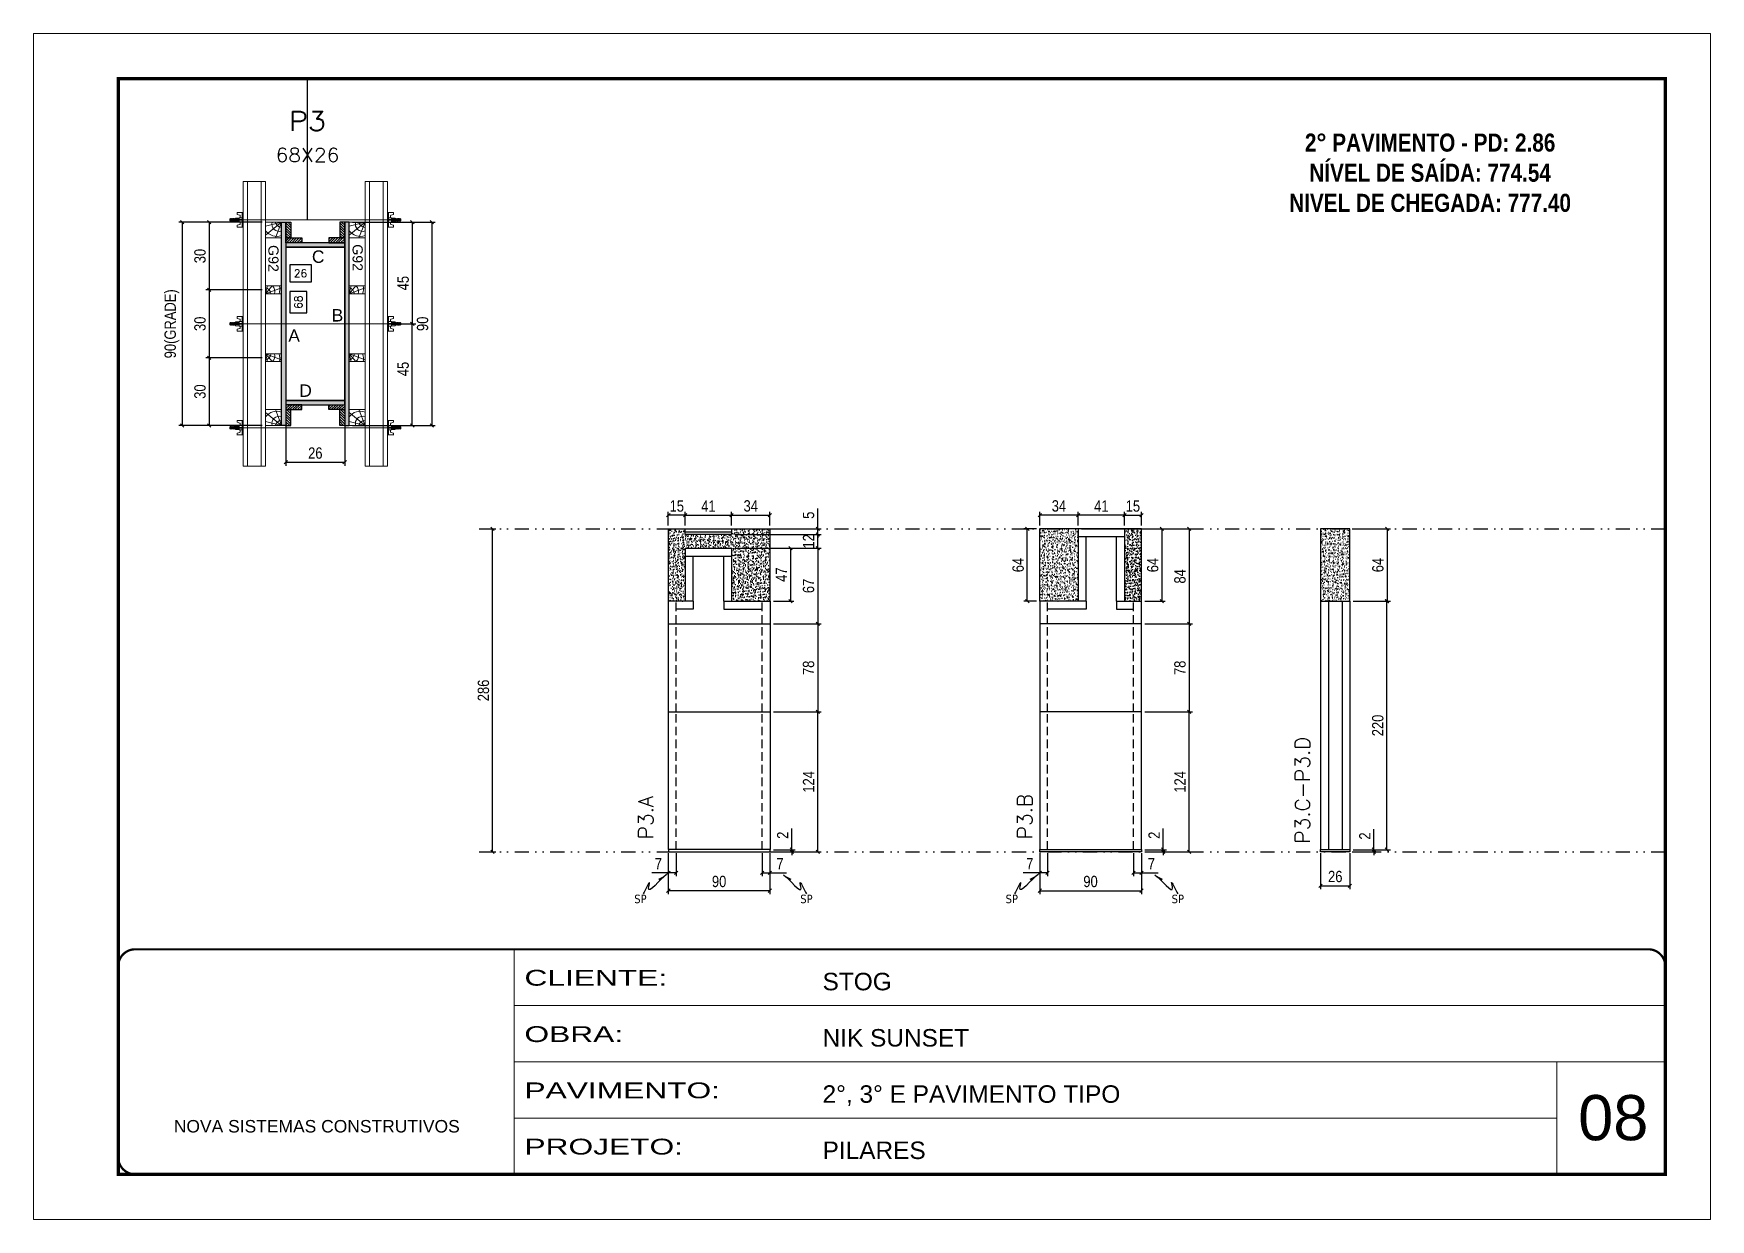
# Model space of a CAD drawing. Extents: x 808 to 7089, y -98 to 17032.
# Drawn here: x 5577 to 7062, y 14834 to 15884 of the extents above; entities that cross this region are included whole.
import ezdxf
from ezdxf.enums import TextEntityAlignment as Align

# ---------------------------------------------------------------- set-up
doc = ezdxf.new("R2010")
doc.units = 0
for name, pattern in [('CONTINUO', [0]), ('DASHED', [0.75, 0.5, -0.25]), ('DIVIDE2', [0.625, 0.25, -0.125, 0, -0.125, 0, -0.125]), ('HIDDEN', [0.375, 0.25, -0.125])]:
    doc.linetypes.add(name, pattern=pattern)
for name, color, linetype, lineweight in [('CARIMBO', 255, 'Continuous', 9), ('Folhas', 255, 'Continuous', 9), ('Hachura', 251, 'Continuous', 9), ('Madeira', 126, 'Continuous', 18), ('Perfil Metálico', 224, 'Continuous', 18), ('SARRAFO DE PRESSAO', 251, 'DASHED', 9), ('Texto Seção', 7, 'Continuous', 15)]:
    doc.layers.add(name, color=color, linetype=linetype, lineweight=lineweight)
for name, color, linetype in [('CHAPA', 1, 'Continuous'), ('COTA', 241, 'Continuous'), ('Cota Seção (2x)', 241, 'Continuous'), ('MEIO_PONT', 93, 'Continuous'), ('NOMENCLATURA', 7, 'Continuous'), ('Nível', 160, 'Continuous'), ('Painéis', 200, 'Continuous'), ('SARR_2.2x7', 40, 'Continuous'), ('SARR_EDITAR', 141, 'Continuous'), ('SARRAFO', 251, 'Continuous'), ('Sarrafo de Pressão', 42, 'HIDDEN'), ('texto', 7, 'Continuous'), ('Texto de Titulo', 7, 'Continuous'), ('Texto Qtd Sarr', 242, 'Continuous'), ('TEXTO_GERAL', 7, 'Continuous')]:
    doc.layers.add(name, color=color, linetype=linetype)
doc.styles.add('ARIAL', font='arial.ttf')
doc.styles.add('COTA TECNICA', font='techl___.ttf', dxfattribs={"height": 10})
doc.styles.add('COTA TECNICA 2X', font='techl___.ttf', dxfattribs={"height": 10})
doc.styles.add('COTA TECNICA-50', font='techl___.ttf', dxfattribs={"height": 10})
doc.styles.add('REGUA-120', font='ROMANS.shx', dxfattribs={"height": 15})
doc.styles.add('ROMANC', font='techb___.ttf', dxfattribs={"height": 2.5})
doc.styles.add('ROMANS', font='romans.shx')
doc.styles.add('SANSSERIF', font='sas_____.pfb')
doc.styles.get("Standard").update_dxf_attribs({"font": 'arial.ttf'})
doc.styles.add('Tecnologia', font='')
doc.styles.get('Tecnologia').set_extended_font_data('Forgotten Futurist')
doc.dimstyles.new('COTA PAINEL-50', dxfattribs={"dimtxt": 10, "dimasz": 3, "dimexe": 3, "dimexo": 3, "dimgap": 3, "dimtad": 1, "dimdec": 1, "dimzin": 12, "dimdsep": 46, "dimtxsty": 'COTA TECNICA-50', "dimblk1": 'OBLIQUE', "dimblk2": 'OBLIQUE', "dimsah": 1, "dimcen": 0.9, "dimclrd": 4, "dimclre": 4, "dimclrt": 240, "dimadec": 1, "dimazin": 3, "dimtfac": 1, "dimtdec": 1, "dimtmove": 0, "dimatfit": 3, "dimfxl": 1, "dimtolj": 1, "dimtzin": 12, "dimarcsym": 0})
doc.dimstyles.new('PAINEL', dxfattribs={"dimtxt": 10, "dimasz": 3, "dimexe": 3, "dimexo": 3, "dimgap": 3, "dimtad": 1, "dimdec": 1, "dimzin": 12, "dimdsep": 46, "dimtxsty": 'COTA TECNICA', "dimblk1": 'OBLIQUE', "dimblk2": 'OBLIQUE', "dimsah": 1, "dimcen": 0.9, "dimclrd": 4, "dimclre": 4, "dimclrt": 240, "dimadec": 1, "dimazin": 3, "dimtfac": 1, "dimtdec": 1, "dimtmove": 0, "dimatfit": 3, "dimfxl": 1, "dimtolj": 1, "dimtzin": 12, "dimarcsym": 0})
doc.dimstyles.new('SECAO PILAR', dxfattribs={"dimtxt": 10, "dimasz": 3, "dimexe": 3, "dimexo": 3, "dimgap": 3, "dimtad": 1, "dimdec": 1, "dimlfac": 0.5, "dimzin": 12, "dimdsep": 46, "dimtxsty": 'COTA TECNICA 2X', "dimblk1": 'OBLIQUE', "dimblk2": 'OBLIQUE', "dimsah": 1, "dimcen": 0.9, "dimclrd": 256, "dimclre": 256, "dimclrt": 256, "dimadec": 1, "dimazin": 3, "dimtfac": 1, "dimtdec": 1, "dimtmove": 0, "dimatfit": 3, "dimfxl": 1, "dimtolj": 1, "dimtzin": 12, "dimarcsym": 0})
doc.dimstyles.new('SECÇÃO 2', dxfattribs={"dimtxt": 7, "dimasz": 6, "dimexe": 0.18, "dimexo": 2, "dimgap": -4, "dimtad": 3, "dimdec": 1, "dimlfac": 0.5, "dimzin": 12, "dimdsep": 46, "dimtxsty": 'ROMANS', "dimblk": 'ARCHTICK', "dimcen": 0.09, "dimse1": 1, "dimse2": 1, "dimsd1": 1, "dimsd2": 1, "dimclrd": 180, "dimclre": 5, "dimclrt": 1, "dimadec": 0, "dimazin": 3, "dimtfac": 1, "dimtdec": 1, "dimtofl": 0, "dimtmove": 0, "dimatfit": 3, "dimldrblk": 'ARCHTICK', "dimfxl": 1, "dimtolj": 1, "dimtzin": 0, "dimarcsym": 0})
doc.dimstyles.get("Standard").update_dxf_attribs({"dimtxt": 0.18, "dimasz": 0.18, "dimexe": 0.18, "dimexo": 0.0625, "dimgap": 0.09, "dimtad": 0, "dimtih": 1, "dimtoh": 1, "dimdec": 4, "dimzin": 0, "dimdsep": 46, "dimtxsty": 'Standard', "dimcen": 0.09, "dimadec": 0, "dimazin": 0, "dimtfac": 1, "dimtdec": 4, "dimtofl": 0, "dimtmove": 0, "dimatfit": 3, "dimfxl": 1, "dimtolj": 1, "dimtzin": 0, "dimarcsym": 0})

msp = doc.modelspace()

# ---------------------------------------------------------------- texts
at = {"layer": 'CARIMBO', "style": 'ARIAL'}
msp.add_text('08', height=40, dxfattribs=at).set_placement((6944.53, 14904.05))
at = {"layer": 'NOMENCLATURA', "color": 2, "insert": (6813.41, 15822.04), "char_height": 16, "attachment_point": 2, "style": 'ROMANC'}
msp.add_mtext_dynamic_manual_height_columns('\\P2° PAVIMENTO - PD: 2.86\\PNÍVEL DE SAÍDA: 774.54\\PNIVEL DE CHEGADA: 777.40', width=328.3607, gutter_width=1, heights=[0], dxfattribs=at)
at = {"layer": 'texto', "color": 0, "char_height": 7.5, "attachment_point": 5}
for insert in [(6114.07, 15117.64), (6261.09, 15117.64), (6442.95, 15117.64), (6589.97, 15117.64)]:
    msp.add_mtext('{\\fTahoma|b0|i0|c0|p34;\\C4;SP}', dxfattribs=dict(at, insert=insert))
at = {"layer": 'Texto Seção', "char_height": 13, "width": 285.3299, "attachment_point": 7, "rotation": 90, "style": 'REGUA-120'}
for s, insert in [('P3.C-P3.D', (6706.96, 15166.73)), ('P3.A', (6125.38, 15170.57)), ('P3.B', (6461.04, 15170.57))]:
    msp.add_mtext(s, dxfattribs=dict(at, insert=insert))
at = {"layer": 'TEXTO_GERAL', "color": 0, "linetype": 'Continuous', "style": 'SANSSERIF'}
for p in [(5863.68, 15697.38), (5789.13, 15696.63)]:
    msp.add_text('G92', height=9, rotation=270, dxfattribs=at).set_placement(p, align=Align.MIDDLE_LEFT)
at = {"layer": 'TEXTO_GERAL', "style": 'ARIAL'}
for s, p in [('C', (5828.73, 15686.38)), ('B', (5845.83, 15634.45)), ('A', (5807.41, 15616.48)), ('D', (5817.61, 15567.73))]:
    msp.add_text(s, height=11, dxfattribs=at).set_placement(p, align=Align.MIDDLE_CENTER)

# ---------------------------------------------------------------- blocks, each defined once
blk = doc.blocks.new('9999999999')
at = {"color": 30, "linetype": 'CONTINUO'}
for p, q in [((98564.6, 34230.2), (98564.6, 34429.4)), ((98564.6, 34379.6), (99584, 34379.6)), ((98564.6, 34329.8), (99488, 34329.8)), ((99584, 34329.8), (99488, 34329.8)), ((99488, 34329.8), (99488, 34230.2)), ((98564.6, 34280), (99488, 34280))]:
    blk.add_line(p, q, dxfattribs=at)
at = {"color": 30, "linetype": 'CONTINUO', "const_width": 2}
blk.add_lwpolyline([(99584, 34230.2), (99584, 34414.4, 0.414214), (99569, 34429.4), (98229, 34429.4, 0.414214), (98214, 34414.4), (98214, 34245.2, 0.414214), (98229, 34230.2), (99584, 34230.2)], format="xyb", dxfattribs=at)
at = {"layer": 'Folhas'}
blk.add_lwpolyline([(98139, 34190.2), (99624, 34190.2), (99624, 35240.2), (98139, 35240.2)], close=True, dxfattribs=at)
at = {"layer": 'Folhas', "color": 30, "const_width": 3}
blk.add_lwpolyline([(98214, 34230.2), (99584, 34230.2), (99584, 35200.2), (98214, 35200.2)], close=True, dxfattribs=at)
at = {"color": 7, "linetype": 'Continuous', "ltscale": 5, "style": 'ARIAL'}
for s, height, p in [('STOG', 15.48, (98837.7, 34393.1)), ('NIK SUNSET', 15.48, (98837.7, 34343.3)), ('2°, 3° E PAVIMENTO TIPO', 15.483, (98837.7, 34293.5)), ('NOVA SISTEMAS CONSTRUTIVOS', 11.059, (98263.2, 34267.2)), ('PILARES', 15.48, (98837.7, 34243.7))]:
    blk.add_text(s, height=height, dxfattribs=at).set_placement(p)
at = {"layer": 'Folhas', "color": 7, "style": 'Tecnologia', "width": 1.5}
for s, p in [('CLIENTE:', (98573.7, 34397.2)), ('OBRA:', (98573.7, 34347.3)), ('PAVIMENTO:', (98573.7, 34297.5)), ('PROJETO:', (98573.7, 34247.7))]:
    blk.add_text(s, height=14, dxfattribs=at).set_placement(p)
blk = doc.blocks.new('titulo1')
at = {"layer": 'Defpoints', "color": 252, "linetype": 'HIDDEN', "ltscale": 2}
blk.add_line((0, 0), (0, 125), dxfattribs=at)
at = {"layer": 'Defpoints', "style": 'ROMANS', "oblique": 15}
blk.add_attdef('FOLHA', text='', height=10, dxfattribs=at).set_placement((0, 15.6), align=Align.MIDDLE_CENTER)
at = {"layer": 'Texto Qtd Sarr', "color": 3, "style": 'ROMANS', "oblique": 15}
for tag, height, p in [('TITULO', 17, (0, 71.4)), ('SEÇÃO', 12, (0, 41.5))]:
    blk.add_attdef(tag, text='', height=height, dxfattribs=at).set_placement(p, align=Align.MIDDLE_CENTER)
blk = doc.blocks.new('*D1534')
at = {"layer": 'Cota Seção (2x)', "color": 180, "lineweight": -2, "transparency": 16777216}
for p, q in [((5818.7, 15655.6), (5803.7, 15655.6)), ((5803.7, 15655.6), (5803.7, 15636.6)), ((5818.7, 15636.6), (5818.7, 15655.6)), ((5803.7, 15636.6), (5818.7, 15636.6))]:
    blk.add_line(p, q, dxfattribs=at)
at = {"layer": 'Defpoints', "color": 0, "transparency": 16777216}
for p in [(5800.2, 15694.9), (5800.2, 15558.9), (5822.7, 15558.9)]:
    blk.add_point(p, dxfattribs=at)
at = {"layer": 'Cota Seção (2x)', "color": 1, "transparency": 16777216, "insert": (5811.2, 15646.1), "char_height": 7, "attachment_point": 5, "rotation": 90, "style": 'ROMANS'}
blk.add_mtext('\\A1;68', dxfattribs=at)
blk = doc.blocks.new('_ArchTick')
at = {"color": 0, "linetype": 'ByBlock', "const_width": 0.15}
blk.add_lwpolyline([(-0.5, -0.5), (0.5, 0.5)], dxfattribs=at)
blk = doc.blocks.new('*D1535')
at = {"layer": 'Cota Seção (2x)', "color": 180, "lineweight": -2, "transparency": 16777216}
for p, q in [((5822.8, 15679.1), (5803.5, 15679.1)), ((5803.5, 15679.1), (5803.5, 15664.1)), ((5822.8, 15664.1), (5822.8, 15679.1)), ((5803.5, 15664.1), (5822.8, 15664.1))]:
    blk.add_line(p, q, dxfattribs=at)
at = {"layer": 'Defpoints', "color": 0, "transparency": 16777216}
for p in [(5800.2, 15694.9), (5852.2, 15694.9), (5852.2, 15660.1)]:
    blk.add_point(p, dxfattribs=at)
at = {"layer": 'Cota Seção (2x)', "color": 1, "transparency": 16777216, "insert": (5813.1, 15671.6), "char_height": 7, "attachment_point": 5, "style": 'ROMANS'}
blk.add_mtext('\\A1;26', dxfattribs=at)
blk = doc.blocks.new('_Oblique')
at = {"color": 0, "linetype": 'ByBlock', "lineweight": -2}
blk.add_line((-0.5, -0.5), (0.5, 0.5), dxfattribs=at)
blk = doc.blocks.new('*D2063')
at = {"layer": 'Cota Seção (2x)', "lineweight": -2, "transparency": 16777216}
for p, q in [((5800.2, 15552.3), (5800.2, 15501.3)), ((5852.2, 15552.3), (5852.2, 15501.3)), ((5800.2, 15504.3), (5852.2, 15504.3))]:
    blk.add_line(p, q, dxfattribs=at)
at = {"layer": 'Defpoints', "color": 0, "transparency": 16777216}
for p in [(5800.2, 15555.3), (5852.2, 15555.3), (5852.2, 15504.3)]:
    blk.add_point(p, dxfattribs=at)
at = {"layer": 'Cota Seção (2x)', "lineweight": -2, "transparency": 16777216, "xscale": 3, "yscale": 3, "zscale": 3, "rotation": 180}
blk.add_blockref('_Oblique', (5800.2, 15504.3), dxfattribs=at)
at = {"layer": 'Cota Seção (2x)', "lineweight": -2, "transparency": 16777216, "xscale": 3, "yscale": 3, "zscale": 3}
blk.add_blockref('_Oblique', (5852.2, 15504.3), dxfattribs=at)
at = {"layer": 'Cota Seção (2x)', "transparency": 16777216, "insert": (5826.2, 15512.4), "char_height": 10, "attachment_point": 5, "style": 'COTA TECNICA 2X'}
blk.add_mtext('\\A1;26', dxfattribs=at)
blk = doc.blocks.new('*D1536')
at = {"layer": 'Cota Seção (2x)', "lineweight": -2, "transparency": 16777216}
for p, q in [((5779.2, 15716.9), (5705.4, 15716.9)), ((5708.4, 15716.9), (5708.4, 15536.9)), ((5779.2, 15536.9), (5705.4, 15536.9))]:
    blk.add_line(p, q, dxfattribs=at)
at = {"layer": 'Defpoints', "color": 0, "transparency": 16777216}
for p in [(5782.2, 15716.9), (5708.4, 15536.9), (5782.2, 15536.9)]:
    blk.add_point(p, dxfattribs=at)
at = {"layer": 'Cota Seção (2x)', "lineweight": -2, "transparency": 16777216, "xscale": 3, "yscale": 3, "zscale": 3}
for p, rotation in [((5708.4, 15716.9), 90), ((5708.4, 15536.9), 270)]:
    blk.add_blockref('_Oblique', p, dxfattribs=dict(at, rotation=rotation))
at = {"layer": 'Cota Seção (2x)', "transparency": 16777216, "insert": (5699.2, 15626.9), "char_height": 10, "attachment_point": 5, "rotation": 90, "style": 'COTA TECNICA 2X'}
blk.add_mtext('\\A1;90(GRADE)', dxfattribs=at)
blk = doc.blocks.new('*D1537')
at = {"layer": 'Cota Seção (2x)', "lineweight": -2, "transparency": 16777216}
for p, q in [((5779.2, 15596.9), (5729.3, 15596.9)), ((5732.3, 15596.9), (5732.3, 15536.9)), ((5779.2, 15536.9), (5729.3, 15536.9))]:
    blk.add_line(p, q, dxfattribs=at)
at = {"layer": 'Defpoints', "color": 0, "transparency": 16777216}
for p in [(5782.2, 15596.9), (5732.3, 15536.9), (5782.2, 15536.9)]:
    blk.add_point(p, dxfattribs=at)
at = {"layer": 'Cota Seção (2x)', "lineweight": -2, "transparency": 16777216, "xscale": 3, "yscale": 3, "zscale": 3}
for p, rotation in [((5732.3, 15596.9), 90), ((5732.3, 15536.9), 270)]:
    blk.add_blockref('_Oblique', p, dxfattribs=dict(at, rotation=rotation))
at = {"layer": 'Cota Seção (2x)', "transparency": 16777216, "insert": (5724.1, 15566.9), "char_height": 10, "attachment_point": 5, "rotation": 90, "style": 'COTA TECNICA 2X'}
blk.add_mtext('\\A1;30', dxfattribs=at)
blk = doc.blocks.new('*D1538')
at = {"layer": 'Cota Seção (2x)', "lineweight": -2, "transparency": 16777216}
for p, q in [((5779.2, 15716.9), (5729.3, 15716.9)), ((5732.3, 15716.9), (5732.3, 15656.9)), ((5779.2, 15656.9), (5729.3, 15656.9))]:
    blk.add_line(p, q, dxfattribs=at)
at = {"layer": 'Defpoints', "color": 0, "transparency": 16777216}
for p in [(5782.2, 15716.9), (5732.3, 15656.9), (5782.2, 15656.9)]:
    blk.add_point(p, dxfattribs=at)
at = {"layer": 'Cota Seção (2x)', "lineweight": -2, "transparency": 16777216, "xscale": 3, "yscale": 3, "zscale": 3}
for p, rotation in [((5732.3, 15716.9), 90), ((5732.3, 15656.9), 270)]:
    blk.add_blockref('_Oblique', p, dxfattribs=dict(at, rotation=rotation))
at = {"layer": 'Cota Seção (2x)', "transparency": 16777216, "insert": (5724.1, 15686.9), "char_height": 10, "attachment_point": 5, "rotation": 90, "style": 'COTA TECNICA 2X'}
blk.add_mtext('\\A1;30', dxfattribs=at)
blk = doc.blocks.new('*D1539')
at = {"layer": 'Cota Seção (2x)', "lineweight": -2, "transparency": 16777216}
for p, q in [((5779.2, 15656.9), (5729.3, 15656.9)), ((5732.3, 15656.9), (5732.3, 15596.9)), ((5779.2, 15596.9), (5729.3, 15596.9))]:
    blk.add_line(p, q, dxfattribs=at)
at = {"layer": 'Defpoints', "color": 0, "transparency": 16777216}
for p in [(5782.2, 15656.9), (5732.3, 15596.9), (5782.2, 15596.9)]:
    blk.add_point(p, dxfattribs=at)
at = {"layer": 'Cota Seção (2x)', "lineweight": -2, "transparency": 16777216, "xscale": 3, "yscale": 3, "zscale": 3}
for p, rotation in [((5732.3, 15656.9), 90), ((5732.3, 15596.9), 270)]:
    blk.add_blockref('_Oblique', p, dxfattribs=dict(at, rotation=rotation))
at = {"layer": 'Cota Seção (2x)', "transparency": 16777216, "insert": (5724.1, 15626.9), "char_height": 10, "attachment_point": 5, "rotation": 90, "style": 'COTA TECNICA 2X'}
blk.add_mtext('\\A1;30', dxfattribs=at)
blk = doc.blocks.new('*D1540')
at = {"layer": 'Cota Seção (2x)', "lineweight": -2, "transparency": 16777216}
for p, q in [((5859.2, 15716.9), (5932.3, 15716.9)), ((5929.3, 15716.9), (5929.3, 15536.9)), ((5859.2, 15536.9), (5932.3, 15536.9))]:
    blk.add_line(p, q, dxfattribs=at)
at = {"layer": 'Defpoints', "color": 0, "transparency": 16777216}
for p in [(5856.2, 15716.9), (5856.2, 15536.9), (5929.3, 15536.9)]:
    blk.add_point(p, dxfattribs=at)
at = {"layer": 'Cota Seção (2x)', "lineweight": -2, "transparency": 16777216, "xscale": 3, "yscale": 3, "zscale": 3}
for p, rotation in [((5929.3, 15716.9), 90), ((5929.3, 15536.9), 270)]:
    blk.add_blockref('_Oblique', p, dxfattribs=dict(at, rotation=rotation))
at = {"layer": 'Cota Seção (2x)', "transparency": 16777216, "insert": (5921.2, 15626.9), "char_height": 10, "attachment_point": 5, "rotation": 90, "style": 'COTA TECNICA 2X'}
blk.add_mtext('\\A1;90', dxfattribs=at)
blk = doc.blocks.new('*D1541')
at = {"layer": 'Cota Seção (2x)', "lineweight": -2, "transparency": 16777216}
for p, q in [((5893.2, 15716.9), (5915.1, 15716.9)), ((5912.1, 15716.9), (5912.1, 15626.9)), ((5893.2, 15626.9), (5915.1, 15626.9))]:
    blk.add_line(p, q, dxfattribs=at)
at = {"layer": 'Defpoints', "color": 0, "transparency": 16777216}
for p in [(5890.2, 15716.9), (5890.2, 15626.9), (5912.1, 15626.9)]:
    blk.add_point(p, dxfattribs=at)
at = {"layer": 'Cota Seção (2x)', "lineweight": -2, "transparency": 16777216, "xscale": 3, "yscale": 3, "zscale": 3}
for p, rotation in [((5912.1, 15716.9), 90), ((5912.1, 15626.9), 270)]:
    blk.add_blockref('_Oblique', p, dxfattribs=dict(at, rotation=rotation))
at = {"layer": 'Cota Seção (2x)', "transparency": 16777216, "insert": (5904, 15662.9), "char_height": 10, "attachment_point": 5, "rotation": 90, "style": 'COTA TECNICA 2X'}
blk.add_mtext('\\A1;45', dxfattribs=at)
blk = doc.blocks.new('*D1542')
at = {"layer": 'Cota Seção (2x)', "lineweight": -2, "transparency": 16777216}
for p, q in [((5893.2, 15626.9), (5915.1, 15626.9)), ((5912.1, 15536.9), (5912.1, 15626.9)), ((5893.2, 15536.9), (5915.1, 15536.9))]:
    blk.add_line(p, q, dxfattribs=at)
at = {"layer": 'Defpoints', "color": 0, "transparency": 16777216}
for p in [(5890.2, 15626.9), (5912.1, 15626.9), (5890.2, 15536.9)]:
    blk.add_point(p, dxfattribs=at)
at = {"layer": 'Cota Seção (2x)', "lineweight": -2, "transparency": 16777216, "xscale": 3, "yscale": 3, "zscale": 3}
for p, rotation in [((5912.1, 15626.9), 90), ((5912.1, 15536.9), 270)]:
    blk.add_blockref('_Oblique', p, dxfattribs=dict(at, rotation=rotation))
at = {"layer": 'Cota Seção (2x)', "transparency": 16777216, "insert": (5904, 15586.9), "char_height": 10, "attachment_point": 5, "rotation": 90, "style": 'COTA TECNICA 2X'}
blk.add_mtext('\\A1;45', dxfattribs=at)
blk = doc.blocks.new('C')
at = {"layer": 'Hachura', "color": 0}
for p, q in [((0, 3.22), (0, -3.22)), ((0.45, 3.22), (0, 3.22)), ((0.46, 3.16), (0, 3.16)), ((0.46, 3.05), (0, 3.05)), ((0.46, 2.88), (0, 2.88)), ((0, 2.75), (0, -1.16)), ((0.46, 2.65), (0, 2.65)), ((0.46, 2.23), (0, 2.23)), ((0.46, 1.51), (0, 1.51)), ((0.39, 0.49), (0.17, 0.49)), ((0.45, -3.23), (0.45, 3.22)), ((0.45, 3.22), (2.58, 3.22)), ((1.74, 0.97), (0.45, 0.97)), ((1.45, 0.1), (0.45, 0.1)), ((1.35, 1.94), (1.35, 0.96)), ((2.58, 2.39), (1.47, 2.09)), ((1.74, -0.97), (1.74, 0.97)), ((1.74, 0.97), (1.74, 0.84)), ((1.74, 0.97), (1.74, 0.84)), ((1.74, 0.84), (3.35, 0.84)), ((3.35, 0.45), (1.74, 0.45)), ((2.58, 3.22), (2.58, 2.39)), ((3.32, 0.84), (3.32, -0.84)), ((3.35, 0.84), (3.35, -0.84)), ((3.68, 0.45), (3.35, 0.45)), ((3.84, -0.52), (3.35, 0.45)), ((3.35, 0.06), (3.67, -0.57)), ((3.68, 0.45), (4.16, -0.52)), ((3.72, 0.5), (4.25, -0.57)), ((4.37, -0.55), (3.83, 0.53)), ((4.15, 0.45), (3.93, 0.45)), ((4.42, -0.52), (3.93, 0.45)), ((4.15, 0.45), (4.26, 0.45)), ((4.26, 0.45), (4.74, -0.52)), ((4.3, 0.5), (4.83, -0.57)), ((4.95, -0.55), (4.41, 0.53)), ((4.51, 0.45), (4.84, 0.45)), ((5, -0.52), (4.51, 0.45)), ((4.84, 0.45), (5.32, -0.52)), ((4.88, 0.5), (5.41, -0.57)), ((5.53, -0.55), (4.99, 0.53)), ((5.58, -0.52), (5.09, 0.45)), ((5.42, 0.45), (5.09, 0.45)), ((5.58, -0.52), (5.09, 0.45)), ((5.42, 0.45), (5.74, -0.19)), ((5.46, 0.5), (5.74, -0.07)), ((5.74, 0.19), (5.57, 0.53)), ((5.74, 0.32), (5.68, 0.45)), ((5.68, 0.45), (5.74, 0.45)), ((5.74, 0.45), (5.9, 0.29)), ((5.74, 0.45), (5.74, -0.52)), ((5.9, -0.36), (5.9, 0.29)), ((0.45, 0), (0, 0)), ((0.46, -1.52), (0, -1.52)), ((0.46, -2.23), (0, -2.23)), ((0.46, -2.65), (0, -2.65)), ((0.46, -2.88), (0, -2.88)), ((0.46, -3.05), (0, -3.05)), ((0.46, -3.16), (0, -3.16)), ((0, -3.22), (2.57, -3.22)), ((0.08, -0.48), (0.29, -0.48)), ((0.29, -0.48), (0.4, -0.48)), ((0.45, 0), (0.45, -0.97)), ((0.45, -0.16), (1.45, -0.16)), ((0.45, -0.65), (0.45, -0.32)), ((0.45, -3.23), (0.45, -0.65)), ((0.45, -0.97), (1.74, -0.97)), ((1.35, -1.94), (1.35, -0.97)), ((2.58, -2.39), (1.47, -2.1)), ((3.35, -0.32), (1.74, -0.32)), ((3.35, -0.84), (1.74, -0.84)), ((2.58, -3.23), (2.58, -2.39)), ((3.35, -0.07), (3.58, -0.52)), ((3.35, -0.52), (3.58, -0.52)), ((3.84, -0.52), (4.16, -0.52)), ((4.42, -0.52), (4.74, -0.52)), ((4.63, -0.52), (4.74, -0.52)), ((5, -0.52), (5.32, -0.52)), ((5.58, -0.52), (5.74, -0.52)), ((5.74, -0.52), (5.9, -0.36)), ((5.74, -0.52), (5.74, -0.52))]:
    blk.add_line(p, q, dxfattribs=at)
for centre, radius, start, end in [((1.52, 1.94), 0.161, 104.74356, 180), ((1.44, -0.03), 0.129, 272.69497, 87.30503), ((3.81, 0.39), 0.143, 25.56881, 154.43119), ((4.39, 0.39), 0.143, 25.56881, 154.43119), ((4.97, 0.39), 0.143, 25.56881, 154.43119), ((5.55, 0.39), 0.143, 25.56881, 154.43119), ((0.17, -0.37), 0.174, 221.74404, 317.85924), ((1.52, -1.94), 0.161, 180, 255.25644), ((3.71, -0.4), 0.174, 222.14076, 318.25596), ((4.29, -0.4), 0.174, 222.14076, 318.25596), ((4.87, -0.4), 0.174, 222.14076, 318.25596), ((5.45, -0.4), 0.174, 222.14076, 318.25596), ((5.61, -0.4), 0.174, 317.85924, 318.25596)]:
    blk.add_arc(centre, radius, start, end, dxfattribs=at)
blk = doc.blocks.new('PONTALETE')
at = {"layer": 'Madeira'}
for q in [(2.71, 7), (7, 5.76), (7, 1.74)]:
    blk.add_line((0, 0), q, dxfattribs=at)
blk.add_lwpolyline([(0, 0), (7, 0), (7, 7), (0, 7)], close=True, dxfattribs=at)
for centre, radius, start, end in [((2.04, 0.06), 6.23, 37.28179, 109.09128), ((1.09, 0.9), 3.19, 343.60304, 109.98471), ((-0.21, -0.78), 3.09, 14.63219, 86.0383)]:
    blk.add_arc(centre, radius, start, end, dxfattribs=at)
blk = doc.blocks.new('MEIO PONTALETE')
at = {"layer": 'Madeira'}
for q in [(2.71, 7), (3.5, 2.88), (3.5, 0.87)]:
    blk.add_line((0, 0), q, dxfattribs=at)
blk.add_lwpolyline([(0, 0), (3.5, 0), (3.5, 7), (0, 7)], close=True, dxfattribs=at)
for centre, radius, start, end in [((2.04, 0.06), 6.23, 76.44987, 109.09128), ((1.09, 0.9), 3.19, 40.90626, 109.98471), ((-0.21, -0.78), 3.09, 14.63219, 86.0383)]:
    blk.add_arc(centre, radius, start, end, dxfattribs=at)
blk = doc.blocks.new('*D2042')
at = {"layer": 'COTA', "color": 4, "lineweight": -2, "transparency": 16777216}
for p, q in [((5974.3, 15445.3), (5986.2, 15445.3)), ((5983.2, 15159.3), (5983.2, 15445.3)), ((5974.3, 15159.3), (5986.2, 15159.3))]:
    blk.add_line(p, q, dxfattribs=at)
at = {"layer": 'Defpoints', "color": 0, "transparency": 16777216}
for p in [(5971.3, 15445.3), (5983.2, 15445.3), (5971.3, 15159.3)]:
    blk.add_point(p, dxfattribs=at)
at = {"layer": 'COTA', "color": 4, "lineweight": -2, "transparency": 16777216, "xscale": 3, "yscale": 3, "zscale": 3}
for p, rotation in [((5983.2, 15445.3), 90), ((5983.2, 15159.3), 270)]:
    blk.add_blockref('_Oblique', p, dxfattribs=dict(at, rotation=rotation))
at = {"layer": 'COTA', "color": 240, "transparency": 16777216, "insert": (5975.1, 15302.3), "char_height": 10, "attachment_point": 5, "rotation": 90, "style": 'COTA TECNICA-50'}
blk.add_mtext('\\A1;286', dxfattribs=at)
blk = doc.blocks.new('*D1455')
at = {"layer": 'COTA', "color": 4, "lineweight": -2, "transparency": 16777216}
for p, q in [((6138.8, 15158.3), (6138.8, 15122)), ((6228.8, 15158.3), (6228.8, 15122)), ((6228.8, 15125), (6138.8, 15125))]:
    blk.add_line(p, q, dxfattribs=at)
at = {"layer": 'Defpoints', "color": 0, "transparency": 16777216}
for p in [(6138.8, 15161.3), (6228.8, 15161.3), (6138.8, 15125)]:
    blk.add_point(p, dxfattribs=at)
at = {"layer": 'COTA', "color": 4, "lineweight": -2, "transparency": 16777216, "xscale": 3, "yscale": 3, "zscale": 3, "rotation": 180}
blk.add_blockref('_Oblique', (6138.8, 15125), dxfattribs=at)
at = {"layer": 'COTA', "color": 4, "lineweight": -2, "transparency": 16777216, "xscale": 3, "yscale": 3, "zscale": 3}
blk.add_blockref('_Oblique', (6228.8, 15125), dxfattribs=at)
at = {"layer": 'COTA', "color": 240, "transparency": 16777216, "insert": (6183.8, 15133.1), "char_height": 10, "attachment_point": 5, "style": 'COTA TECNICA'}
blk.add_mtext('\\A1;90', dxfattribs=at)
blk = doc.blocks.new('*D1456')
at = {"layer": 'COTA', "color": 4, "lineweight": -2, "transparency": 16777216}
for p, q in [((6221.8, 15158.3), (6221.8, 15137.8)), ((6228.8, 15156.3), (6228.8, 15137.8)), ((6221.8, 15140.8), (6228.8, 15140.8)), ((6228.8, 15140.8), (6243.6, 15140.8))]:
    blk.add_line(p, q, dxfattribs=at)
at = {"layer": 'Defpoints', "color": 0, "transparency": 16777216}
for p in [(6221.8, 15161.3), (6228.8, 15159.3), (6228.8, 15140.8)]:
    blk.add_point(p, dxfattribs=at)
at = {"layer": 'COTA', "color": 4, "lineweight": -2, "transparency": 16777216, "xscale": 3, "yscale": 3, "zscale": 3, "rotation": 180}
blk.add_blockref('_Oblique', (6221.8, 15140.8), dxfattribs=at)
at = {"layer": 'COTA', "color": 4, "lineweight": -2, "transparency": 16777216, "xscale": 3, "yscale": 3, "zscale": 3}
blk.add_blockref('_Oblique', (6228.8, 15140.8), dxfattribs=at)
at = {"layer": 'COTA', "color": 240, "transparency": 16777216, "insert": (6237.7, 15148.9), "char_height": 10, "attachment_point": 5, "style": 'COTA TECNICA-50'}
blk.add_mtext('\\A1;7', dxfattribs=at)
blk = doc.blocks.new('*D1457')
at = {"layer": 'COTA', "color": 4, "lineweight": -2, "transparency": 16777216}
for p, q in [((6138.8, 15156.3), (6138.8, 15137.8)), ((6145.8, 15158.3), (6145.8, 15137.8)), ((6138.8, 15140.8), (6124.1, 15140.8)), ((6145.8, 15140.8), (6138.8, 15140.8))]:
    blk.add_line(p, q, dxfattribs=at)
at = {"layer": 'Defpoints', "color": 0, "transparency": 16777216}
for p in [(6138.8, 15159.3), (6145.8, 15161.3), (6138.8, 15140.8)]:
    blk.add_point(p, dxfattribs=at)
at = {"layer": 'COTA', "color": 4, "lineweight": -2, "transparency": 16777216, "xscale": 3, "yscale": 3, "zscale": 3, "rotation": 180}
blk.add_blockref('_Oblique', (6138.8, 15140.8), dxfattribs=at)
at = {"layer": 'COTA', "color": 4, "lineweight": -2, "transparency": 16777216, "xscale": 3, "yscale": 3, "zscale": 3}
blk.add_blockref('_Oblique', (6145.8, 15140.8), dxfattribs=at)
at = {"layer": 'COTA', "color": 240, "transparency": 16777216, "insert": (6130, 15148.9), "char_height": 10, "attachment_point": 5, "style": 'COTA TECNICA-50'}
blk.add_mtext('\\A1;7', dxfattribs=at)
blk = doc.blocks.new('*D1458')
at = {"layer": 'COTA', "color": 4, "linetype": 'ByBlock', "lineweight": -2, "transparency": 16777216}
for p, q in [((6231.8, 15283.3), (6274.1, 15283.3)), ((6271.1, 15159.3), (6271.1, 15283.3)), ((6231.8, 15159.3), (6274.1, 15159.3))]:
    blk.add_line(p, q, dxfattribs=at)
at = {"layer": 'Defpoints', "color": 0, "linetype": 'ByBlock', "transparency": 16777216}
for p in [(6228.8, 15283.3), (6271.1, 15283.3), (6228.8, 15159.3)]:
    blk.add_point(p, dxfattribs=at)
at = {"layer": 'COTA', "color": 4, "linetype": 'ByBlock', "lineweight": -2, "transparency": 16777216, "xscale": 3, "yscale": 3, "zscale": 3}
for p, rotation in [((6271.1, 15283.3), 90), ((6271.1, 15159.3), 270)]:
    blk.add_blockref('_Oblique', p, dxfattribs=dict(at, rotation=rotation))
at = {"layer": 'COTA', "color": 240, "linetype": 'ByBlock', "transparency": 16777216, "insert": (6263, 15221.3), "char_height": 10, "attachment_point": 5, "rotation": 90, "style": 'COTA TECNICA'}
blk.add_mtext('\\A1;124', dxfattribs=at)
blk = doc.blocks.new('*D1459')
at = {"layer": 'COTA', "color": 4, "lineweight": -2, "transparency": 16777216}
for p, q in [((6248.1, 15161.3), (6248.1, 15180.1)), ((6231.8, 15161.3), (6251.1, 15161.3)), ((6231.8, 15159.3), (6251.1, 15159.3)), ((6248.1, 15159.3), (6248.1, 15161.3)), ((6248.1, 15159.3), (6248.1, 15156.3))]:
    blk.add_line(p, q, dxfattribs=at)
at = {"layer": 'Defpoints', "color": 0, "transparency": 16777216}
for p in [(6228.8, 15161.3), (6228.8, 15159.3), (6248.1, 15159.3)]:
    blk.add_point(p, dxfattribs=at)
at = {"layer": 'COTA', "color": 4, "lineweight": -2, "transparency": 16777216, "xscale": 3, "yscale": 3, "zscale": 3}
for p, rotation in [((6248.1, 15161.3), 270), ((6248.1, 15159.3), 90)]:
    blk.add_blockref('_Oblique', p, dxfattribs=dict(at, rotation=rotation))
at = {"layer": 'COTA', "color": 240, "transparency": 16777216, "insert": (6240.1, 15174.1), "char_height": 10, "attachment_point": 5, "rotation": 90, "style": 'COTA TECNICA-50'}
blk.add_mtext('\\A1;2', dxfattribs=at)
blk = doc.blocks.new('*D1460')
at = {"layer": 'COTA', "color": 4, "linetype": 'ByBlock', "lineweight": -2, "transparency": 16777216}
for p, q in [((6231.8, 15283.3), (6274.1, 15283.3)), ((6271.1, 15159.3), (6271.1, 15283.3)), ((6231.8, 15159.3), (6274.1, 15159.3))]:
    blk.add_line(p, q, dxfattribs=at)
at = {"layer": 'Defpoints', "color": 0, "linetype": 'ByBlock', "transparency": 16777216}
for p in [(6228.8, 15283.3), (6271.1, 15283.3), (6228.8, 15159.3)]:
    blk.add_point(p, dxfattribs=at)
at = {"layer": 'COTA', "color": 4, "linetype": 'ByBlock', "lineweight": -2, "transparency": 16777216, "xscale": 3, "yscale": 3, "zscale": 3}
for p, rotation in [((6271.1, 15283.3), 90), ((6271.1, 15159.3), 270)]:
    blk.add_blockref('_Oblique', p, dxfattribs=dict(at, rotation=rotation))
at = {"layer": 'COTA', "color": 240, "linetype": 'ByBlock', "transparency": 16777216, "insert": (6263, 15221.3), "char_height": 10, "attachment_point": 5, "rotation": 90, "style": 'COTA TECNICA'}
blk.add_mtext('\\A1;124', dxfattribs=at)
blk = doc.blocks.new('*D1461')
at = {"layer": 'COTA', "color": 4, "lineweight": -2, "transparency": 16777216}
for p, q in [((6194.8, 15448.3), (6194.8, 15460.4)), ((6228.8, 15448.3), (6228.8, 15460.4)), ((6194.8, 15457.4), (6228.8, 15457.4))]:
    blk.add_line(p, q, dxfattribs=at)
at = {"layer": 'Defpoints', "color": 0, "transparency": 16777216}
for p in [(6194.8, 15445.3), (6228.8, 15457.4), (6228.8, 15445.3)]:
    blk.add_point(p, dxfattribs=at)
at = {"layer": 'COTA', "color": 4, "lineweight": -2, "transparency": 16777216, "xscale": 3, "yscale": 3, "zscale": 3, "rotation": 180}
blk.add_blockref('_Oblique', (6194.8, 15457.4), dxfattribs=at)
at = {"layer": 'COTA', "color": 4, "lineweight": -2, "transparency": 16777216, "xscale": 3, "yscale": 3, "zscale": 3}
blk.add_blockref('_Oblique', (6228.8, 15457.4), dxfattribs=at)
at = {"layer": 'COTA', "color": 240, "transparency": 16777216, "insert": (6211.8, 15465.6), "char_height": 10, "attachment_point": 5, "style": 'COTA TECNICA-50'}
blk.add_mtext('\\A1;34', dxfattribs=at)
blk = doc.blocks.new('*D1462')
at = {"layer": 'COTA', "color": 4, "lineweight": -2, "transparency": 16777216}
for p, q in [((6716.4, 15158.3), (6716.4, 15126.4)), ((6742.4, 15158.3), (6742.4, 15126.4)), ((6716.4, 15129.4), (6742.4, 15129.4))]:
    blk.add_line(p, q, dxfattribs=at)
at = {"layer": 'Defpoints', "color": 0, "transparency": 16777216}
for p in [(6716.4, 15161.3), (6742.4, 15161.3), (6742.4, 15129.4)]:
    blk.add_point(p, dxfattribs=at)
at = {"layer": 'COTA', "color": 4, "lineweight": -2, "transparency": 16777216, "xscale": 3, "yscale": 3, "zscale": 3, "rotation": 180}
blk.add_blockref('_Oblique', (6716.4, 15129.4), dxfattribs=at)
at = {"layer": 'COTA', "color": 4, "lineweight": -2, "transparency": 16777216, "xscale": 3, "yscale": 3, "zscale": 3}
blk.add_blockref('_Oblique', (6742.4, 15129.4), dxfattribs=at)
at = {"layer": 'COTA', "color": 240, "transparency": 16777216, "insert": (6729.4, 15137.5), "char_height": 10, "attachment_point": 5, "style": 'COTA TECNICA'}
blk.add_mtext('\\A1;26', dxfattribs=at)
blk = doc.blocks.new('*D1463')
at = {"layer": 'COTA', "color": 4, "lineweight": -2, "transparency": 16777216}
for p, q in [((6745.4, 15381.3), (6778.2, 15381.3)), ((6775.2, 15161.3), (6775.2, 15381.3)), ((6745.4, 15161.3), (6778.2, 15161.3))]:
    blk.add_line(p, q, dxfattribs=at)
at = {"layer": 'Defpoints', "color": 0, "transparency": 16777216}
for p in [(6742.4, 15381.3), (6775.2, 15381.3), (6742.4, 15161.3)]:
    blk.add_point(p, dxfattribs=at)
at = {"layer": 'COTA', "color": 4, "lineweight": -2, "transparency": 16777216, "xscale": 3, "yscale": 3, "zscale": 3}
for p, rotation in [((6775.2, 15381.3), 90), ((6775.2, 15161.3), 270)]:
    blk.add_blockref('_Oblique', p, dxfattribs=dict(at, rotation=rotation))
at = {"layer": 'COTA', "color": 240, "transparency": 16777216, "insert": (6767.1, 15271.3), "char_height": 10, "attachment_point": 5, "rotation": 90, "style": 'COTA TECNICA'}
blk.add_mtext('\\A1;220', dxfattribs=at)
blk = doc.blocks.new('*D1464')
at = {"layer": 'COTA', "color": 4, "lineweight": -2, "transparency": 16777216}
for p, q in [((6763.6, 15161.3), (6763.6, 15179.4)), ((6745.4, 15161.3), (6766.6, 15161.3)), ((6745.4, 15159.3), (6766.6, 15159.3)), ((6763.6, 15159.3), (6763.6, 15161.3)), ((6763.6, 15159.3), (6763.6, 15156.3))]:
    blk.add_line(p, q, dxfattribs=at)
at = {"layer": 'Defpoints', "color": 0, "transparency": 16777216}
for p in [(6742.4, 15161.3), (6742.4, 15159.3), (6763.6, 15161.3)]:
    blk.add_point(p, dxfattribs=at)
at = {"layer": 'COTA', "color": 4, "lineweight": -2, "transparency": 16777216, "xscale": 3, "yscale": 3, "zscale": 3}
for p, rotation in [((6763.6, 15161.3), 270), ((6763.6, 15159.3), 90)]:
    blk.add_blockref('_Oblique', p, dxfattribs=dict(at, rotation=rotation))
at = {"layer": 'COTA', "color": 240, "transparency": 16777216, "insert": (6755.6, 15173.4), "char_height": 10, "attachment_point": 5, "rotation": 90, "style": 'COTA TECNICA-50'}
blk.add_mtext('\\A1;2', dxfattribs=at)
blk = doc.blocks.new('*D1465')
at = {"layer": 'COTA', "color": 4, "lineweight": -2, "transparency": 16777216}
for p, q in [((6197.8, 15428.3), (6274.1, 15428.3)), ((6271.1, 15428.3), (6271.1, 15361.3)), ((6231.8, 15361.3), (6274.1, 15361.3))]:
    blk.add_line(p, q, dxfattribs=at)
at = {"layer": 'Defpoints', "color": 0, "transparency": 16777216}
for p in [(6194.8, 15428.3), (6228.8, 15361.3), (6271.1, 15361.3)]:
    blk.add_point(p, dxfattribs=at)
at = {"layer": 'COTA', "color": 4, "lineweight": -2, "transparency": 16777216, "xscale": 3, "yscale": 3, "zscale": 3}
for p, rotation in [((6271.1, 15428.3), 90), ((6271.1, 15361.3), 270)]:
    blk.add_blockref('_Oblique', p, dxfattribs=dict(at, rotation=rotation))
at = {"layer": 'COTA', "color": 240, "transparency": 16777216, "insert": (6263, 15394.8), "char_height": 10, "attachment_point": 5, "rotation": 90, "style": 'COTA TECNICA'}
blk.add_mtext('\\A1;67', dxfattribs=at)
blk = doc.blocks.new('*D2043')
at = {"layer": 'COTA', "color": 4, "lineweight": -2, "transparency": 16777216}
for p, q in [((6231.8, 15361.3), (6274.1, 15361.3)), ((6271.1, 15361.3), (6271.1, 15283.3)), ((6231.8, 15283.3), (6274.1, 15283.3))]:
    blk.add_line(p, q, dxfattribs=at)
at = {"layer": 'Defpoints', "color": 0, "transparency": 16777216}
for p in [(6228.8, 15361.3), (6228.8, 15283.3), (6271.1, 15283.3)]:
    blk.add_point(p, dxfattribs=at)
at = {"layer": 'COTA', "color": 4, "lineweight": -2, "transparency": 16777216, "xscale": 3, "yscale": 3, "zscale": 3}
for p, rotation in [((6271.1, 15361.3), 90), ((6271.1, 15283.3), 270)]:
    blk.add_blockref('_Oblique', p, dxfattribs=dict(at, rotation=rotation))
at = {"layer": 'COTA', "color": 240, "transparency": 16777216, "insert": (6263, 15322.3), "char_height": 10, "attachment_point": 5, "rotation": 90, "style": 'COTA TECNICA'}
blk.add_mtext('\\A1;78', dxfattribs=at)
blk = doc.blocks.new('*D2044')
at = {"layer": 'COTA', "color": 4, "lineweight": -2, "transparency": 16777216}
for p, q in [((6197.8, 15428.3), (6250, 15428.3)), ((6247, 15428.3), (6247, 15381.3)), ((6231.8, 15381.3), (6250, 15381.3))]:
    blk.add_line(p, q, dxfattribs=at)
at = {"layer": 'Defpoints', "color": 0, "transparency": 16777216}
for p in [(6194.8, 15428.3), (6228.8, 15381.3), (6247, 15381.3)]:
    blk.add_point(p, dxfattribs=at)
at = {"layer": 'COTA', "color": 4, "lineweight": -2, "transparency": 16777216, "xscale": 3, "yscale": 3, "zscale": 3}
for p, rotation in [((6247, 15428.3), 90), ((6247, 15381.3), 270)]:
    blk.add_blockref('_Oblique', p, dxfattribs=dict(at, rotation=rotation))
at = {"layer": 'COTA', "color": 240, "transparency": 16777216, "insert": (6239, 15404.8), "char_height": 10, "attachment_point": 5, "rotation": 90, "style": 'COTA TECNICA'}
blk.add_mtext('\\A1;47', dxfattribs=at)
blk = doc.blocks.new('*D1466')
at = {"layer": 'COTA', "color": 4, "lineweight": -2, "transparency": 16777216}
for p, q in [((6138.8, 15448.3), (6138.8, 15460.4)), ((6153.8, 15448.3), (6153.8, 15460.4)), ((6153.8, 15457.4), (6138.8, 15457.4))]:
    blk.add_line(p, q, dxfattribs=at)
at = {"layer": 'Defpoints', "color": 0, "transparency": 16777216}
for p in [(6138.8, 15457.4), (6138.8, 15445.3), (6153.8, 15445.3)]:
    blk.add_point(p, dxfattribs=at)
at = {"layer": 'COTA', "color": 4, "lineweight": -2, "transparency": 16777216, "xscale": 3, "yscale": 3, "zscale": 3, "rotation": 180}
blk.add_blockref('_Oblique', (6138.8, 15457.4), dxfattribs=at)
at = {"layer": 'COTA', "color": 4, "lineweight": -2, "transparency": 16777216, "xscale": 3, "yscale": 3, "zscale": 3}
blk.add_blockref('_Oblique', (6153.8, 15457.4), dxfattribs=at)
at = {"layer": 'COTA', "color": 240, "transparency": 16777216, "insert": (6146.3, 15465.5), "char_height": 10, "attachment_point": 5, "style": 'COTA TECNICA'}
blk.add_mtext('\\A1;15', dxfattribs=at)
blk = doc.blocks.new('*D2045')
at = {"layer": 'COTA', "color": 4, "lineweight": -2, "transparency": 16777216}
for p, q in [((6197.8, 15440.3), (6274.1, 15440.3)), ((6271.1, 15428.3), (6271.1, 15440.3)), ((6197.8, 15428.3), (6274.1, 15428.3))]:
    blk.add_line(p, q, dxfattribs=at)
at = {"layer": 'Defpoints', "color": 0, "transparency": 16777216}
for p in [(6194.8, 15440.3), (6271.1, 15440.3), (6194.8, 15428.3)]:
    blk.add_point(p, dxfattribs=at)
at = {"layer": 'COTA', "color": 4, "lineweight": -2, "transparency": 16777216, "xscale": 3, "yscale": 3, "zscale": 3}
for p, rotation in [((6271.1, 15440.3), 90), ((6271.1, 15428.3), 270)]:
    blk.add_blockref('_Oblique', p, dxfattribs=dict(at, rotation=rotation))
at = {"layer": 'COTA', "color": 240, "transparency": 16777216, "insert": (6263, 15434.3), "char_height": 10, "attachment_point": 5, "rotation": 90, "style": 'COTA TECNICA'}
blk.add_mtext('\\A1;12', dxfattribs=at)
blk = doc.blocks.new('*D2046')
at = {"layer": 'COTA', "color": 4, "lineweight": -2, "transparency": 16777216}
for p, q in [((6271.1, 15445.3), (6271.1, 15463.4)), ((6197.8, 15445.3), (6274.1, 15445.3)), ((6271.1, 15440.3), (6271.1, 15445.3)), ((6197.8, 15440.3), (6274.1, 15440.3)), ((6271.1, 15440.3), (6271.1, 15437.3))]:
    blk.add_line(p, q, dxfattribs=at)
at = {"layer": 'Defpoints', "color": 0, "transparency": 16777216}
for p in [(6194.8, 15445.3), (6271.1, 15445.3), (6194.8, 15440.3)]:
    blk.add_point(p, dxfattribs=at)
at = {"layer": 'COTA', "color": 4, "lineweight": -2, "transparency": 16777216, "xscale": 3, "yscale": 3, "zscale": 3}
for p, rotation in [((6271.1, 15445.3), 270), ((6271.1, 15440.3), 90)]:
    blk.add_blockref('_Oblique', p, dxfattribs=dict(at, rotation=rotation))
at = {"layer": 'COTA', "color": 240, "transparency": 16777216, "insert": (6263, 15457.4), "char_height": 10, "attachment_point": 5, "rotation": 90, "style": 'COTA TECNICA'}
blk.add_mtext('\\A1;5', dxfattribs=at)
blk = doc.blocks.new('*D2047')
at = {"layer": 'COTA', "color": 4, "lineweight": -2, "transparency": 16777216}
for p, q in [((6153.8, 15448.3), (6153.8, 15460.4)), ((6194.8, 15448.3), (6194.8, 15460.4)), ((6153.8, 15457.4), (6194.8, 15457.4))]:
    blk.add_line(p, q, dxfattribs=at)
at = {"layer": 'Defpoints', "color": 0, "transparency": 16777216}
for p in [(6153.8, 15445.3), (6194.8, 15457.4), (6194.8, 15445.3)]:
    blk.add_point(p, dxfattribs=at)
at = {"layer": 'COTA', "color": 4, "lineweight": -2, "transparency": 16777216, "xscale": 3, "yscale": 3, "zscale": 3, "rotation": 180}
blk.add_blockref('_Oblique', (6153.8, 15457.4), dxfattribs=at)
at = {"layer": 'COTA', "color": 4, "lineweight": -2, "transparency": 16777216, "xscale": 3, "yscale": 3, "zscale": 3}
blk.add_blockref('_Oblique', (6194.8, 15457.4), dxfattribs=at)
at = {"layer": 'COTA', "color": 240, "transparency": 16777216, "insert": (6174.3, 15465.5), "char_height": 10, "attachment_point": 5, "style": 'COTA TECNICA'}
blk.add_mtext('\\A1;41', dxfattribs=at)
blk = doc.blocks.new('*D2008')
at = {"layer": 'COTA', "color": 4, "linetype": 'ByBlock', "lineweight": -2, "transparency": 16777216}
for p, q in [((6745.4, 15445.3), (6778.3, 15445.3)), ((6775.3, 15445.3), (6775.3, 15381.3)), ((6745.4, 15381.3), (6778.3, 15381.3))]:
    blk.add_line(p, q, dxfattribs=at)
at = {"layer": 'Defpoints', "color": 0, "linetype": 'ByBlock', "transparency": 16777216}
for p in [(6742.4, 15445.3), (6742.4, 15381.3), (6775.3, 15381.3)]:
    blk.add_point(p, dxfattribs=at)
at = {"layer": 'COTA', "color": 4, "linetype": 'ByBlock', "lineweight": -2, "transparency": 16777216, "xscale": 3, "yscale": 3, "zscale": 3}
for p, rotation in [((6775.3, 15445.3), 90), ((6775.3, 15381.3), 270)]:
    blk.add_blockref('_Oblique', p, dxfattribs=dict(at, rotation=rotation))
at = {"layer": 'COTA', "color": 240, "linetype": 'ByBlock', "transparency": 16777216, "insert": (6767.2, 15413.3), "char_height": 10, "attachment_point": 5, "rotation": 90, "style": 'COTA TECNICA'}
blk.add_mtext('\\A1;64', dxfattribs=at)
blk = doc.blocks.new('*D1377')
at = {"layer": 'COTA', "color": 4, "lineweight": -2, "transparency": 16777216}
for p, q in [((6467.7, 15158.3), (6467.7, 15122)), ((6557.7, 15158.3), (6557.7, 15122)), ((6467.7, 15125), (6557.7, 15125))]:
    blk.add_line(p, q, dxfattribs=at)
at = {"layer": 'Defpoints', "color": 0, "transparency": 16777216}
for p in [(6467.7, 15161.3), (6557.7, 15161.3), (6557.7, 15125)]:
    blk.add_point(p, dxfattribs=at)
at = {"layer": 'COTA', "color": 4, "lineweight": -2, "transparency": 16777216, "xscale": 3, "yscale": 3, "zscale": 3, "rotation": 180}
blk.add_blockref('_Oblique', (6467.7, 15125), dxfattribs=at)
at = {"layer": 'COTA', "color": 4, "lineweight": -2, "transparency": 16777216, "xscale": 3, "yscale": 3, "zscale": 3}
blk.add_blockref('_Oblique', (6557.7, 15125), dxfattribs=at)
at = {"layer": 'COTA', "color": 240, "transparency": 16777216, "insert": (6512.7, 15133.1), "char_height": 10, "attachment_point": 5, "style": 'COTA TECNICA'}
blk.add_mtext('\\A1;90', dxfattribs=at)
blk = doc.blocks.new('*D1378')
at = {"layer": 'COTA', "color": 4, "lineweight": -2, "transparency": 16777216}
for p, q in [((6550.7, 15158.3), (6550.7, 15137.8)), ((6557.7, 15156.3), (6557.7, 15137.8)), ((6550.7, 15140.8), (6557.7, 15140.8)), ((6557.7, 15140.8), (6572.5, 15140.8))]:
    blk.add_line(p, q, dxfattribs=at)
at = {"layer": 'Defpoints', "color": 0, "transparency": 16777216}
for p in [(6550.7, 15161.3), (6557.7, 15159.3), (6557.7, 15140.8)]:
    blk.add_point(p, dxfattribs=at)
at = {"layer": 'COTA', "color": 4, "lineweight": -2, "transparency": 16777216, "xscale": 3, "yscale": 3, "zscale": 3, "rotation": 180}
blk.add_blockref('_Oblique', (6550.7, 15140.8), dxfattribs=at)
at = {"layer": 'COTA', "color": 4, "lineweight": -2, "transparency": 16777216, "xscale": 3, "yscale": 3, "zscale": 3}
blk.add_blockref('_Oblique', (6557.7, 15140.8), dxfattribs=at)
at = {"layer": 'COTA', "color": 240, "transparency": 16777216, "insert": (6566.6, 15148.9), "char_height": 10, "attachment_point": 5, "style": 'COTA TECNICA-50'}
blk.add_mtext('\\A1;7', dxfattribs=at)
blk = doc.blocks.new('*D1379')
at = {"layer": 'COTA', "color": 4, "lineweight": -2, "transparency": 16777216}
for p, q in [((6467.7, 15156.3), (6467.7, 15137.8)), ((6474.7, 15158.3), (6474.7, 15137.8)), ((6467.7, 15140.8), (6453, 15140.8)), ((6474.7, 15140.8), (6467.7, 15140.8))]:
    blk.add_line(p, q, dxfattribs=at)
at = {"layer": 'Defpoints', "color": 0, "transparency": 16777216}
for p in [(6467.7, 15159.3), (6474.7, 15161.3), (6467.7, 15140.8)]:
    blk.add_point(p, dxfattribs=at)
at = {"layer": 'COTA', "color": 4, "lineweight": -2, "transparency": 16777216, "xscale": 3, "yscale": 3, "zscale": 3, "rotation": 180}
blk.add_blockref('_Oblique', (6467.7, 15140.8), dxfattribs=at)
at = {"layer": 'COTA', "color": 4, "lineweight": -2, "transparency": 16777216, "xscale": 3, "yscale": 3, "zscale": 3}
blk.add_blockref('_Oblique', (6474.7, 15140.8), dxfattribs=at)
at = {"layer": 'COTA', "color": 240, "transparency": 16777216, "insert": (6458.9, 15148.9), "char_height": 10, "attachment_point": 5, "style": 'COTA TECNICA-50'}
blk.add_mtext('\\A1;7', dxfattribs=at)
blk = doc.blocks.new('*D1380')
at = {"layer": 'COTA', "color": 4, "linetype": 'ByBlock', "lineweight": -2, "transparency": 16777216}
for p, q in [((6560.7, 15283.3), (6603, 15283.3)), ((6600, 15159.3), (6600, 15283.3)), ((6560.7, 15159.3), (6603, 15159.3))]:
    blk.add_line(p, q, dxfattribs=at)
at = {"layer": 'Defpoints', "color": 0, "linetype": 'ByBlock', "transparency": 16777216}
for p in [(6557.7, 15283.3), (6600, 15283.3), (6557.7, 15159.3)]:
    blk.add_point(p, dxfattribs=at)
at = {"layer": 'COTA', "color": 4, "linetype": 'ByBlock', "lineweight": -2, "transparency": 16777216, "xscale": 3, "yscale": 3, "zscale": 3}
for p, rotation in [((6600, 15283.3), 90), ((6600, 15159.3), 270)]:
    blk.add_blockref('_Oblique', p, dxfattribs=dict(at, rotation=rotation))
at = {"layer": 'COTA', "color": 240, "linetype": 'ByBlock', "transparency": 16777216, "insert": (6591.9, 15221.3), "char_height": 10, "attachment_point": 5, "rotation": 90, "style": 'COTA TECNICA'}
blk.add_mtext('\\A1;124', dxfattribs=at)
blk = doc.blocks.new('*D1381')
at = {"layer": 'COTA', "color": 4, "lineweight": -2, "transparency": 16777216}
for p, q in [((6577, 15161.3), (6577, 15180.1)), ((6560.7, 15161.3), (6580, 15161.3)), ((6560.7, 15159.3), (6580, 15159.3)), ((6577, 15159.3), (6577, 15161.3)), ((6577, 15159.3), (6577, 15156.3))]:
    blk.add_line(p, q, dxfattribs=at)
at = {"layer": 'Defpoints', "color": 0, "transparency": 16777216}
for p in [(6557.7, 15161.3), (6557.7, 15159.3), (6577, 15159.3)]:
    blk.add_point(p, dxfattribs=at)
at = {"layer": 'COTA', "color": 4, "lineweight": -2, "transparency": 16777216, "xscale": 3, "yscale": 3, "zscale": 3}
for p, rotation in [((6577, 15161.3), 270), ((6577, 15159.3), 90)]:
    blk.add_blockref('_Oblique', p, dxfattribs=dict(at, rotation=rotation))
at = {"layer": 'COTA', "color": 240, "transparency": 16777216, "insert": (6569, 15174.1), "char_height": 10, "attachment_point": 5, "rotation": 90, "style": 'COTA TECNICA-50'}
blk.add_mtext('\\A1;2', dxfattribs=at)
blk = doc.blocks.new('*D1382')
at = {"layer": 'COTA', "color": 4, "linetype": 'ByBlock', "lineweight": -2, "transparency": 16777216}
for p, q in [((6560.7, 15283.3), (6603, 15283.3)), ((6600, 15159.3), (6600, 15283.3)), ((6560.7, 15159.3), (6603, 15159.3))]:
    blk.add_line(p, q, dxfattribs=at)
at = {"layer": 'Defpoints', "color": 0, "linetype": 'ByBlock', "transparency": 16777216}
for p in [(6557.7, 15283.3), (6600, 15283.3), (6557.7, 15159.3)]:
    blk.add_point(p, dxfattribs=at)
at = {"layer": 'COTA', "color": 4, "linetype": 'ByBlock', "lineweight": -2, "transparency": 16777216, "xscale": 3, "yscale": 3, "zscale": 3}
for p, rotation in [((6600, 15283.3), 90), ((6600, 15159.3), 270)]:
    blk.add_blockref('_Oblique', p, dxfattribs=dict(at, rotation=rotation))
at = {"layer": 'COTA', "color": 240, "linetype": 'ByBlock', "transparency": 16777216, "insert": (6591.9, 15221.3), "char_height": 10, "attachment_point": 5, "rotation": 90, "style": 'COTA TECNICA'}
blk.add_mtext('\\A1;124', dxfattribs=at)
blk = doc.blocks.new('*D1383')
at = {"layer": 'COTA', "color": 4, "lineweight": -2, "transparency": 16777216}
for p, q in [((6467.7, 15448.3), (6467.7, 15460.4)), ((6501.7, 15448.3), (6501.7, 15460.4)), ((6501.7, 15457.4), (6467.7, 15457.4))]:
    blk.add_line(p, q, dxfattribs=at)
at = {"layer": 'Defpoints', "color": 0, "transparency": 16777216}
for p in [(6467.7, 15457.4), (6467.7, 15445.3), (6501.7, 15445.3)]:
    blk.add_point(p, dxfattribs=at)
at = {"layer": 'COTA', "color": 4, "lineweight": -2, "transparency": 16777216, "xscale": 3, "yscale": 3, "zscale": 3, "rotation": 180}
blk.add_blockref('_Oblique', (6467.7, 15457.4), dxfattribs=at)
at = {"layer": 'COTA', "color": 4, "lineweight": -2, "transparency": 16777216, "xscale": 3, "yscale": 3, "zscale": 3}
blk.add_blockref('_Oblique', (6501.7, 15457.4), dxfattribs=at)
at = {"layer": 'COTA', "color": 240, "transparency": 16777216, "insert": (6484.7, 15465.6), "char_height": 10, "attachment_point": 5, "style": 'COTA TECNICA-50'}
blk.add_mtext('\\A1;34', dxfattribs=at)
blk = doc.blocks.new('*D1384')
at = {"layer": 'COTA', "color": 4, "lineweight": -2, "transparency": 16777216}
for p, q in [((6526.7, 15445.3), (6603, 15445.3)), ((6600, 15445.3), (6600, 15361.3)), ((6560.7, 15361.3), (6603, 15361.3))]:
    blk.add_line(p, q, dxfattribs=at)
at = {"layer": 'Defpoints', "color": 0, "transparency": 16777216}
for p in [(6523.7, 15445.3), (6557.7, 15361.3), (6600, 15361.3)]:
    blk.add_point(p, dxfattribs=at)
at = {"layer": 'COTA', "color": 4, "lineweight": -2, "transparency": 16777216, "xscale": 3, "yscale": 3, "zscale": 3}
for p, rotation in [((6600, 15445.3), 90), ((6600, 15361.3), 270)]:
    blk.add_blockref('_Oblique', p, dxfattribs=dict(at, rotation=rotation))
at = {"layer": 'COTA', "color": 240, "transparency": 16777216, "insert": (6591.9, 15403.3), "char_height": 10, "attachment_point": 5, "rotation": 90, "style": 'COTA TECNICA'}
blk.add_mtext('\\A1;84', dxfattribs=at)
blk = doc.blocks.new('*D2009')
at = {"layer": 'COTA', "color": 4, "lineweight": -2, "transparency": 16777216}
for p, q in [((6560.7, 15361.3), (6603, 15361.3)), ((6600, 15361.3), (6600, 15283.3)), ((6560.7, 15283.3), (6603, 15283.3))]:
    blk.add_line(p, q, dxfattribs=at)
at = {"layer": 'Defpoints', "color": 0, "transparency": 16777216}
for p in [(6557.7, 15361.3), (6557.7, 15283.3), (6600, 15283.3)]:
    blk.add_point(p, dxfattribs=at)
at = {"layer": 'COTA', "color": 4, "lineweight": -2, "transparency": 16777216, "xscale": 3, "yscale": 3, "zscale": 3}
for p, rotation in [((6600, 15361.3), 90), ((6600, 15283.3), 270)]:
    blk.add_blockref('_Oblique', p, dxfattribs=dict(at, rotation=rotation))
at = {"layer": 'COTA', "color": 240, "transparency": 16777216, "insert": (6591.9, 15322.3), "char_height": 10, "attachment_point": 5, "rotation": 90, "style": 'COTA TECNICA'}
blk.add_mtext('\\A1;78', dxfattribs=at)
blk = doc.blocks.new('*D2010')
at = {"layer": 'COTA', "color": 4, "lineweight": -2, "transparency": 16777216}
for p, q in [((6504.7, 15445.3), (6578.9, 15445.3)), ((6575.9, 15445.3), (6575.9, 15381.3)), ((6560.7, 15381.3), (6578.9, 15381.3))]:
    blk.add_line(p, q, dxfattribs=at)
at = {"layer": 'Defpoints', "color": 0, "transparency": 16777216}
for p in [(6501.7, 15445.3), (6557.7, 15381.3), (6575.9, 15381.3)]:
    blk.add_point(p, dxfattribs=at)
at = {"layer": 'COTA', "color": 4, "lineweight": -2, "transparency": 16777216, "xscale": 3, "yscale": 3, "zscale": 3}
for p, rotation in [((6575.9, 15445.3), 90), ((6575.9, 15381.3), 270)]:
    blk.add_blockref('_Oblique', p, dxfattribs=dict(at, rotation=rotation))
at = {"layer": 'COTA', "color": 240, "transparency": 16777216, "insert": (6567.8, 15413.3), "char_height": 10, "attachment_point": 5, "rotation": 90, "style": 'COTA TECNICA'}
blk.add_mtext('\\A1;64', dxfattribs=at)
blk = doc.blocks.new('*D1385')
at = {"layer": 'COTA', "color": 4, "lineweight": -2, "transparency": 16777216}
for p, q in [((6542.7, 15448.3), (6542.7, 15460.4)), ((6557.7, 15448.3), (6557.7, 15460.4)), ((6542.7, 15457.4), (6557.7, 15457.4))]:
    blk.add_line(p, q, dxfattribs=at)
at = {"layer": 'Defpoints', "color": 0, "transparency": 16777216}
for p in [(6542.7, 15445.3), (6557.7, 15457.4), (6557.7, 15445.3)]:
    blk.add_point(p, dxfattribs=at)
at = {"layer": 'COTA', "color": 4, "lineweight": -2, "transparency": 16777216, "xscale": 3, "yscale": 3, "zscale": 3, "rotation": 180}
blk.add_blockref('_Oblique', (6542.7, 15457.4), dxfattribs=at)
at = {"layer": 'COTA', "color": 4, "lineweight": -2, "transparency": 16777216, "xscale": 3, "yscale": 3, "zscale": 3}
blk.add_blockref('_Oblique', (6557.7, 15457.4), dxfattribs=at)
at = {"layer": 'COTA', "color": 240, "transparency": 16777216, "insert": (6550.2, 15465.5), "char_height": 10, "attachment_point": 5, "style": 'COTA TECNICA'}
blk.add_mtext('\\A1;15', dxfattribs=at)
blk = doc.blocks.new('*D2011')
at = {"layer": 'COTA', "color": 4, "lineweight": -2, "transparency": 16777216}
for p, q in [((6501.7, 15448.3), (6501.7, 15460.4)), ((6542.7, 15448.3), (6542.7, 15460.4)), ((6542.7, 15457.4), (6501.7, 15457.4))]:
    blk.add_line(p, q, dxfattribs=at)
at = {"layer": 'Defpoints', "color": 0, "transparency": 16777216}
for p in [(6501.7, 15457.4), (6501.7, 15445.3), (6542.7, 15445.3)]:
    blk.add_point(p, dxfattribs=at)
at = {"layer": 'COTA', "color": 4, "lineweight": -2, "transparency": 16777216, "xscale": 3, "yscale": 3, "zscale": 3, "rotation": 180}
blk.add_blockref('_Oblique', (6501.7, 15457.4), dxfattribs=at)
at = {"layer": 'COTA', "color": 4, "lineweight": -2, "transparency": 16777216, "xscale": 3, "yscale": 3, "zscale": 3}
blk.add_blockref('_Oblique', (6542.7, 15457.4), dxfattribs=at)
at = {"layer": 'COTA', "color": 240, "transparency": 16777216, "insert": (6522.2, 15465.5), "char_height": 10, "attachment_point": 5, "style": 'COTA TECNICA'}
blk.add_mtext('\\A1;41', dxfattribs=at)
blk = doc.blocks.new('*D2076')
at = {"layer": 'COTA', "color": 4, "lineweight": -2, "transparency": 16777216}
for p, q in [((6464.7, 15445.3), (6453.7, 15445.3)), ((6456.7, 15381.3), (6456.7, 15445.3)), ((6464.7, 15381.3), (6453.7, 15381.3))]:
    blk.add_line(p, q, dxfattribs=at)
at = {"layer": 'Defpoints', "color": 0, "transparency": 16777216}
for p in [(6456.7, 15445.3), (6467.7, 15445.3), (6467.7, 15381.3)]:
    blk.add_point(p, dxfattribs=at)
at = {"layer": 'COTA', "color": 4, "lineweight": -2, "transparency": 16777216, "xscale": 3, "yscale": 3, "zscale": 3}
for p, rotation in [((6456.7, 15445.3), 90), ((6456.7, 15381.3), 270)]:
    blk.add_blockref('_Oblique', p, dxfattribs=dict(at, rotation=rotation))
at = {"layer": 'COTA', "color": 240, "transparency": 16777216, "insert": (6448.6, 15413.3), "char_height": 10, "attachment_point": 5, "rotation": 90, "style": 'COTA TECNICA'}
blk.add_mtext('\\A1;64', dxfattribs=at)

# ---------------------------------------------------------------- dimensions: what is measured, and where the dimension line sits
at = {"layer": 'COTA'}
dim = msp.add_linear_dim(base=(6138.85, 15457.41), p1=(6153.85, 15445.32), p2=(6138.85, 15445.32), dimstyle='PAINEL', dxfattribs=at)
dim.commit()
dim.dimension.update_dxf_attribs({"geometry": '*D1466', "text_midpoint": (6146.35, 15457.41), "dimtype": 160})
for base, p1, p2, dimstyle, picture, middle in [((6194.85, 15457.41), (6153.85, 15445.32), (6194.85, 15445.32), 'PAINEL', '*D2047', (6174.35, 15465.48)), ((6228.85, 15457.41), (6194.85, 15445.32), (6228.85, 15445.32), 'COTA PAINEL-50', '*D1461', (6211.85, 15465.63)), ((6228.85, 15140.81), (6221.85, 15161.32), (6228.85, 15159.32), 'COTA PAINEL-50', '*D1456', (6237.71, 15148.88)), ((6557.72, 15140.81), (6550.72, 15161.32), (6557.72, 15159.32), 'COTA PAINEL-50', '*D1378', (6566.59, 15148.88))]:
    dim = msp.add_linear_dim(base=base, p1=p1, p2=p2, dimstyle=dimstyle, dxfattribs=at)
    dim.commit()
    dim.dimension.update_dxf_attribs({"geometry": picture, "text_midpoint": middle})
for base, p1, p2, angle, dimstyle, picture, middle in [((6271.08, 15445.32), (6194.85, 15440.32), (6194.85, 15445.32), 90, 'PAINEL', '*D2046', (6262.97, 15457.36)), ((6467.72, 15457.41), (6501.72, 15445.32), (6467.72, 15445.32), 180, 'COTA PAINEL-50', '*D1383', (6484.72, 15465.63)), ((6501.72, 15457.41), (6542.72, 15445.32), (6501.72, 15445.32), 180, 'PAINEL', '*D2011', (6522.22, 15465.48)), ((5983.19, 15445.32), (5971.34, 15159.32), (5971.34, 15445.32), 90, 'COTA PAINEL-50', '*D2042', (5975.06, 15302.32)), ((6456.73, 15445.32), (6467.72, 15381.32), (6467.72, 15445.32), 90, 'PAINEL', '*D2076', (6448.63, 15413.32)), ((6575.9, 15381.32), (6501.72, 15445.32), (6557.72, 15381.32), 90, 'PAINEL', '*D2010', (6567.8, 15413.32)), ((6599.95, 15361.32), (6523.72, 15445.32), (6557.72, 15361.32), 90, 'PAINEL', '*D1384', (6591.86, 15403.32)), ((6271.08, 15361.32), (6194.85, 15428.32), (6228.85, 15361.32), 90, 'PAINEL', '*D1465', (6262.97, 15394.82)), ((6247.03, 15381.32), (6194.85, 15428.32), (6228.85, 15381.32), 90, 'PAINEL', '*D2044', (6238.95, 15404.82)), ((6271.08, 15283.32), (6228.85, 15361.32), (6228.85, 15283.32), 90, 'PAINEL', '*D2043', (6262.98, 15322.32)), ((6599.95, 15283.32), (6557.72, 15361.32), (6557.72, 15283.32), 90, 'PAINEL', '*D2009', (6591.86, 15322.32)), ((6138.85, 15140.81), (6145.85, 15161.32), (6138.85, 15159.32), 180, 'COTA PAINEL-50', '*D1457', (6129.98, 15148.88)), ((6467.72, 15140.81), (6474.72, 15161.32), (6467.72, 15159.32), 180, 'COTA PAINEL-50', '*D1379', (6458.86, 15148.88))]:
    dim = msp.add_linear_dim(base=base, p1=p1, p2=p2, angle=angle, dimstyle=dimstyle, dxfattribs=at)
    dim.commit()
    dim.dimension.update_dxf_attribs({"geometry": picture, "text_midpoint": middle})
for base, p1, p2, angle, dimstyle, picture, middle in [((6557.72, 15457.41), (6542.72, 15445.32), (6557.72, 15445.32), 180, 'PAINEL', '*D1385', (6550.22, 15457.41)), ((6271.08, 15440.32), (6194.85, 15428.32), (6194.85, 15440.32), 90, 'PAINEL', '*D2045', (6271.08, 15434.32)), ((6248.1, 15159.32), (6228.85, 15161.32), (6228.85, 15159.32), 90, 'COTA PAINEL-50', '*D1459', (6248.1, 15174.06)), ((6576.98, 15159.32), (6557.72, 15161.32), (6557.72, 15159.32), 90, 'COTA PAINEL-50', '*D1381', (6576.98, 15174.06)), ((6763.61, 15161.32), (6742.41, 15159.32), (6742.41, 15161.32), 90, 'COTA PAINEL-50', '*D1464', (6763.61, 15173.37))]:
    dim = msp.add_linear_dim(base=base, p1=p1, p2=p2, angle=angle, dimstyle=dimstyle, dxfattribs=at)
    dim.commit()
    dim.dimension.update_dxf_attribs({"geometry": picture, "text_midpoint": middle, "dimtype": 160})
at = {"layer": 'COTA', "linetype": 'ByBlock'}
dim = msp.add_linear_dim(base=(6775.27, 15381.32), p1=(6742.41, 15445.34), p2=(6742.41, 15381.32), angle=90, dimstyle='PAINEL', dxfattribs=at)
dim.commit()
dim.dimension.update_dxf_attribs({"geometry": '*D2008', "text_midpoint": (6767.17, 15413.33)})
at = {"layer": 'COTA'}
for base, p1, p2, angle, picture, middle in [((6775.23, 15381.32), (6742.41, 15161.32), (6742.41, 15381.32), 90, '*D1463', (6767.13, 15271.32)), ((6138.85, 15124.95), (6228.85, 15161.32), (6138.85, 15161.32), 180, '*D1455', (6183.85, 15133.09))]:
    dim = msp.add_linear_dim(base=base, p1=p1, p2=p2, angle=angle, dimstyle='PAINEL', override={"dimarcsym": 2}, dxfattribs=at)
    dim.commit()
    dim.dimension.update_dxf_attribs({"geometry": picture, "text_midpoint": middle})
at = {"layer": 'COTA', "linetype": 'ByBlock'}
for p1, p2, picture, middle in [((6228.85, 15159.32), (6228.85, 15283.32), '*D1458', (6263, 15221.32)), ((6228.85, 15159.32), (6228.85, 15283.32), '*D1460', (6263, 15221.32)), ((6557.72, 15159.32), (6557.72, 15283.32), '*D1380', (6591.88, 15221.32)), ((6557.72, 15159.32), (6557.72, 15283.32), '*D1382', (6591.88, 15221.32))]:
    dim = msp.add_aligned_dim(p1=p1, p2=p2, distance=-42.23, dimstyle='PAINEL', dxfattribs=at)
    dim.commit()
    dim.dimension.update_dxf_attribs({"geometry": picture, "text_midpoint": middle})
at = {"layer": 'COTA'}
for base, p1, p2, picture, middle in [((6557.72, 15124.95), (6467.72, 15161.32), (6557.72, 15161.32), '*D1377', (6512.72, 15133.09)), ((6742.41, 15129.42), (6716.41, 15161.32), (6742.41, 15161.32), '*D1462', (6729.41, 15137.52))]:
    dim = msp.add_linear_dim(base=base, p1=p1, p2=p2, dimstyle='PAINEL', override={"dimarcsym": 2}, dxfattribs=at)
    dim.commit()
    dim.dimension.update_dxf_attribs({"geometry": picture, "text_midpoint": middle})
at = {"layer": 'Cota Seção (2x)', "color": 241}
dim = msp.add_linear_dim(base=(5708.45, 15536.9), p1=(5782.22, 15716.9), p2=(5782.22, 15536.9), angle=270, text='<>(GRADE)', dimstyle='SECAO PILAR', dxfattribs=at)
dim.commit()
dim.dimension.update_dxf_attribs({"geometry": '*D1536', "text_midpoint": (5699.23, 15626.9)})
for base, p1, p2, picture, middle in [((5732.29, 15656.9), (5782.22, 15716.9), (5782.22, 15656.9), '*D1538', (5724.07, 15686.9)), ((5929.33, 15536.9), (5856.22, 15716.9), (5856.22, 15536.9), '*D1540', (5921.2, 15626.9)), ((5732.29, 15596.9), (5782.22, 15656.9), (5782.22, 15596.9), '*D1539', (5724.07, 15626.9)), ((5732.29, 15536.9), (5782.22, 15596.9), (5782.22, 15536.9), '*D1537', (5724.07, 15566.9))]:
    dim = msp.add_linear_dim(base=base, p1=p1, p2=p2, angle=270, dimstyle='SECAO PILAR', dxfattribs=at)
    dim.commit()
    dim.dimension.update_dxf_attribs({"geometry": picture, "text_midpoint": middle})
for base, p1, p2, angle, dimstyle, picture, middle in [((5912.13, 15626.9), (5890.22, 15716.9), (5890.22, 15626.9), 270, 'SECAO PILAR', '*D1541', (5912.13, 15662.9)), ((5822.7, 15558.9), (5800.22, 15694.9), (5800.22, 15558.9), 270, 'SECÇÃO 2', '*D1534', (5822.7, 15646.14)), ((5912.13, 15626.9), (5890.22, 15536.9), (5890.22, 15626.9), 90, 'SECAO PILAR', '*D1542', (5912.13, 15586.9))]:
    dim = msp.add_linear_dim(base=base, p1=p1, p2=p2, angle=angle, dimstyle=dimstyle, dxfattribs=at)
    dim.commit()
    dim.dimension.update_dxf_attribs({"geometry": picture, "text_midpoint": middle, "dimtype": 160})
dim = msp.add_linear_dim(base=(5852.22, 15660.11), p1=(5800.22, 15694.9), p2=(5852.22, 15694.9), dimstyle='SECÇÃO 2', dxfattribs=at)
dim.commit()
dim.dimension.update_dxf_attribs({"geometry": '*D1535', "text_midpoint": (5813.14, 15660.11), "dimtype": 160})
dim = msp.add_linear_dim(base=(5852.22, 15504.26), p1=(5800.22, 15555.3), p2=(5852.22, 15555.3), dimstyle='SECAO PILAR', dxfattribs=at)
dim.commit()
dim.dimension.update_dxf_attribs({"geometry": '*D2063', "text_midpoint": (5826.22, 15512.36)})

# ---------------------------------------------------------------- hatches: boundary and pattern name
at = {"layer": 'COTA', "linetype": 'ByBlock'}
h = msp.add_hatch(dxfattribs=at)
h.set_pattern_fill('AR-CONC', color=256, scale=0.03)
h.set_pattern_definition([(50, (-2308.2415, 11333.3235), (5.46554, -0.4781726), [0.5715, -6.2865]), (355, (-2308.2415, 11333.3235), (-1.0573026, 5.7317054), [0.4572, -5.0292175]), (100.451445, (-2307.786, 11333.2837), (4.4082374, 5.2535326), [0.4857003, -5.3427073]), (46.1842, (-2308.2415, 11334.8475), (8.132371, -1.26127), [0.85725, -9.42975]), (96.63556, (-2307.564, 11334.7424), (7.122124, 7.422784), [0.728551, -8.014068]), (351.18415, (-2308.2415, 11334.8475), (7.122124, 7.422784), [0.685799, -7.543792]), (21, (-2307.4795, 11334.4665), (4.5484317, -3.067956), [0.5715, -6.2865]), (326, (-2307.4795, 11334.4665), (1.854061, 5.525639), [0.4572, -5.0292]), (71.451445, (-2307.1005, 11334.211), (6.4024926, 2.457683), [0.4857003, -5.342698]), (37.5, (-2308.2415, 11333.3235), (0.0926581, 2.53665117), [0, -4.96824, 0, -5.1054, 0, -5.04825]), (7.5, (-2308.2415, 11333.3235), (2.0045899, 3.00541724), [0, -2.91084, 0, -4.85394, 0, -1.92405]), (327.5, (-2309.9408, 11333.3235), (4.06771786, -0.1718623), [0, -1.905, 0, -5.9436, 0, -7.8867]), (317.5, (-2310.7028, 11333.3235), (4.4438754, 0.7627947), [0, -2.4765, 0, -3.94716, 0, -5.6007])])
h.paths.add_polyline_path([(6153.85, 15440.32), (6153.85, 15445.32), (6138.85, 15445.32), (6138.85, 15381.32), (6153.85, 15381.32), (6153.85, 15428.32), (6194.85, 15428.32), (6194.85, 15381.32), (6228.85, 15381.32), (6228.85, 15445.32), (6194.85, 15445.32), (6194.85, 15440.32)])
h = msp.add_hatch(dxfattribs=at)
h.set_pattern_fill('AR-CONC', color=256, scale=0.03)
h.paths.add_polyline_path([(6501.72, 15445.32), (6467.72, 15445.32), (6467.72, 15381.32), (6501.72, 15381.32)])
h = msp.add_hatch(dxfattribs=at)
h.set_pattern_fill('AR-CONC', color=256, scale=0.03)
h.paths.add_polyline_path([(6557.72, 15445.32), (6542.72, 15445.32), (6542.72, 15381.32), (6557.72, 15381.32)])
h = msp.add_hatch(dxfattribs=at)
h.set_pattern_fill('AR-CONC', color=256, scale=0.03)
h.set_pattern_definition([(50, (-2372.708, 11333.3474), (5.46554, -0.4781726), [0.5715, -6.2865]), (355, (-2372.708, 11333.3474), (-1.0573026, 5.7317054), [0.4572, -5.0292175]), (100.451445, (-2372.2527, 11333.3076), (4.4082374, 5.2535326), [0.4857003, -5.3427073]), (46.1842, (-2372.708, 11334.8714), (8.132371, -1.26127), [0.85725, -9.42975]), (96.63556, (-2372.0305, 11334.766), (7.122124, 7.422784), [0.728551, -8.014068]), (351.18415, (-2372.708, 11334.871), (7.122124, 7.422784), [0.685799, -7.543792]), (21, (-2371.946, 11334.4904), (4.5484317, -3.067956), [0.5715, -6.2865]), (326, (-2371.946, 11334.4904), (1.854061, 5.525639), [0.4572, -5.0292]), (71.451445, (-2371.567, 11334.235), (6.4024926, 2.457683), [0.4857003, -5.342698]), (37.5, (-2372.7081, 11333.3474), (0.0926581, 2.53665117), [0, -4.96824, 0, -5.1054, 0, -5.04825]), (7.5, (-2372.7081, 11333.3474), (2.0045899, 3.00541724), [0, -2.91084, 0, -4.85394, 0, -1.92405]), (327.5, (-2374.4074, 11333.3474), (4.06771786, -0.1718623), [0, -1.905, 0, -5.9436, 0, -7.8867]), (317.5, (-2375.1694, 11333.3474), (4.4438754, 0.7627947), [0, -2.4765, 0, -3.94716, 0, -5.6007])])
h.paths.add_polyline_path([(6742.41, 15445.34), (6716.41, 15445.34), (6716.41, 15381.32), (6742.41, 15381.32)])
at = {"layer": 'Hachura'}
h = msp.add_hatch(color=256, dxfattribs=at)
h.dxf.hatch_style = 1
h.paths.add_polyline_path([(5800.22, 15536.9), (5796.22, 15536.9), (5796.22, 15716.9), (5800.22, 15716.9)])
h = msp.add_hatch(color=256, dxfattribs=at)
h.dxf.hatch_style = 1
h.paths.add_polyline_path([(5800.22, 15536.9), (5796.22, 15536.9), (5796.22, 15716.9), (5800.22, 15716.9)])
h = msp.add_hatch(dxfattribs=at)
h.set_pattern_fill('ANSI31', color=256, scale=0.5, angle=90, style=0)
h.set_pattern_definition([(135, (-17091.1836, 24840.852), (-1.12253202, -1.12253202), [])])
h.paths.add_polyline_path([(5800.22, 15702.9), (5804.62, 15702.9), (5804.62, 15716.9), (5800.22, 15716.9)])
h = msp.add_hatch(dxfattribs=at)
h.set_pattern_fill('ANSI31', color=256, scale=0.5, angle=90, style=0)
h.set_pattern_definition([(135, (-17077.1836, 24840.852), (-1.12253202, -1.12253202), [])])
h.paths.add_polyline_path([(5852.22, 15702.9), (5847.82, 15702.9), (5847.82, 15716.9), (5852.22, 15716.9)])
h = msp.add_hatch(color=256, dxfattribs=at)
h.dxf.hatch_style = 1
h.paths.add_polyline_path([(5852.22, 15536.9), (5856.22, 15536.9), (5856.22, 15716.9), (5852.22, 15716.9)])
h = msp.add_hatch(color=256, dxfattribs=at)
h.dxf.hatch_style = 1
h.paths.add_polyline_path([(5852.22, 15536.9), (5856.22, 15536.9), (5856.22, 15716.9), (5852.22, 15716.9)])
h = msp.add_hatch(dxfattribs=at)
h.set_pattern_fill('ANSI31', color=256, scale=0.5, style=0)
h.set_pattern_definition([(45, (15303.1764, 38482.7083), (-1.12253202, 1.12253202), [])])
h.paths.add_polyline_path([(5814.22, 15698.5), (5814.22, 15702.9), (5800.22, 15702.9), (5800.22, 15698.5)])
h = msp.add_hatch(color=256, dxfattribs=at)
h.dxf.hatch_style = 1
h.paths.add_polyline_path([(5800.22, 15698.5), (5800.22, 15694.9), (5852.22, 15694.9), (5852.22, 15698.5)])
h = msp.add_hatch(color=256, dxfattribs=at)
h.dxf.hatch_style = 1
h.paths.add_polyline_path([(5800.22, 15698.5), (5800.22, 15694.9), (5852.22, 15694.9), (5852.22, 15698.5)])
h = msp.add_hatch(dxfattribs=at)
h.set_pattern_fill('ANSI31', color=256, scale=0.5, style=0)
h.set_pattern_definition([(45, (15317.1764, 38482.7083), (-1.12253202, 1.12253202), [])])
h.paths.add_polyline_path([(5838.22, 15698.5), (5838.22, 15702.9), (5852.22, 15702.9), (5852.22, 15698.5)])
h = msp.add_hatch(color=256, dxfattribs=at)
h.dxf.hatch_style = 1
h.paths.add_polyline_path([(5800.22, 15558.9), (5800.22, 15555.3), (5852.22, 15555.3), (5852.22, 15558.9)])
h = msp.add_hatch(color=256, dxfattribs=at)
h.dxf.hatch_style = 1
h.paths.add_polyline_path([(5800.22, 15558.9), (5800.22, 15555.3), (5852.22, 15555.3), (5852.22, 15558.9)])
h = msp.add_hatch(dxfattribs=at)
h.set_pattern_fill('ANSI31', color=256, scale=0.5, style=0)
h.set_pattern_definition([(45, (15303.1764, 38446.7083), (-1.12253202, 1.12253202), [])])
h.paths.add_polyline_path([(5814.22, 15555.3), (5814.22, 15550.9), (5800.22, 15550.9), (5800.22, 15555.3)])
h = msp.add_hatch(dxfattribs=at)
h.set_pattern_fill('ANSI31', color=256, scale=0.5, angle=90, style=0)
h.set_pattern_definition([(135, (-17091.1836, 25039.852), (-1.12253202, -1.12253202), [])])
h.paths.add_polyline_path([(5800.22, 15550.9), (5804.62, 15550.9), (5804.62, 15536.9), (5800.22, 15536.9)])
h = msp.add_hatch(dxfattribs=at)
h.set_pattern_fill('ANSI31', color=256, scale=0.5, style=0)
h.set_pattern_definition([(45, (15317.1764, 38446.7083), (-1.12253202, 1.12253202), [])])
h.paths.add_polyline_path([(5838.22, 15555.3), (5838.22, 15550.9), (5852.22, 15550.9), (5852.22, 15555.3)])
h = msp.add_hatch(dxfattribs=at)
h.set_pattern_fill('ANSI31', color=256, scale=0.5, angle=90, style=0)
h.set_pattern_definition([(135, (-17077.1836, 25039.852), (-1.12253202, -1.12253202), [])])
h.paths.add_polyline_path([(5852.22, 15550.9), (5847.82, 15550.9), (5847.82, 15536.9), (5852.22, 15536.9)])

# ---------------------------------------------------------------- linework, layer by layer
at = {"layer": 'CHAPA'}
for points in [[(5800.22, 15536.9), (5796.22, 15536.9), (5796.22, 15716.9), (5800.22, 15716.9)], [(5800.22, 15536.9), (5796.22, 15536.9), (5796.22, 15716.9), (5800.22, 15716.9)], [(5852.22, 15536.9), (5856.22, 15536.9), (5856.22, 15716.9), (5852.22, 15716.9)], [(5852.22, 15536.9), (5856.22, 15536.9), (5856.22, 15716.9), (5852.22, 15716.9)], [(5800.22, 15698.5), (5800.22, 15694.9), (5852.22, 15694.9), (5852.22, 15698.5)], [(5800.22, 15698.5), (5800.22, 15694.9), (5852.22, 15694.9), (5852.22, 15698.5)], [(5800.22, 15558.9), (5800.22, 15555.3), (5852.22, 15555.3), (5852.22, 15558.9)], [(5800.22, 15558.9), (5800.22, 15555.3), (5852.22, 15555.3), (5852.22, 15558.9)]]:
    msp.add_lwpolyline(points, close=True, dxfattribs=at)
at = {"layer": 'COTA', "linetype": 'ByBlock'}
for p, q in [((6138.85, 15445.32), (6138.85, 15445.32)), ((6138.85, 15381.32), (6138.85, 15445.32)), ((6138.85, 15445.32), (6153.85, 15445.32)), ((6194.85, 15445.32), (6228.85, 15445.32)), ((6228.85, 15381.32), (6228.85, 15445.32)), ((6467.72, 15381.32), (6467.72, 15445.32)), ((6501.72, 15445.32), (6467.72, 15445.32)), ((6557.72, 15445.32), (6542.72, 15445.32)), ((6557.72, 15445.32), (6557.72, 15445.32)), ((6557.72, 15381.32), (6557.72, 15445.32)), ((6138.85, 15381.32), (6138.85, 15381.32)), ((6557.72, 15381.32), (6557.72, 15381.32))]:
    msp.add_line(p, q, dxfattribs=at)
msp.add_lwpolyline([(6716.41, 15381.32), (6742.41, 15381.32), (6742.41, 15445.34), (6716.41, 15445.34)], close=True, dxfattribs=at)
at = {"layer": 'Hachura'}
for p, q in [((5751.42, 15718.9), (5897.22, 15718.91)), ((5751.42, 15626.9), (5897.22, 15626.89)), ((5751.42, 15534.9), (5897.22, 15534.89))]:
    msp.add_line(p, q, dxfattribs=at)
at = {"layer": 'Madeira'}
for points in [[(5796.22, 15536.9), (5782.22, 15536.9), (5782.22, 15716.9), (5796.22, 15716.9)], [(5856.22, 15536.9), (5870.22, 15536.9), (5870.22, 15716.9), (5856.22, 15716.9)]]:
    msp.add_lwpolyline(points, close=True, dxfattribs=at)
at = {"layer": 'Nível', "color": 4, "linetype": 'DIVIDE2', "ltscale": 50}
for p, q in [((5971.34, 15445.32), (7021.67, 15445.32)), ((5971.34, 15159.32), (7021.67, 15159.32))]:
    msp.add_line(p, q, dxfattribs=at)
at = {"layer": 'Painéis'}
for p, q in [((6542.72, 15445.32), (6501.72, 15445.32)), ((6501.72, 15445.32), (6501.72, 15381.32)), ((6542.72, 15445.32), (6542.72, 15381.32)), ((6153.85, 15428.32), (6194.85, 15428.32)), ((6153.85, 15428.32), (6153.85, 15381.32)), ((6194.85, 15428.32), (6194.85, 15381.32)), ((6138.85, 15283.32), (6138.85, 15381.32)), ((6153.85, 15381.32), (6138.85, 15381.32)), ((6194.85, 15381.32), (6228.85, 15381.32)), ((6228.85, 15381.32), (6228.85, 15283.32)), ((6501.72, 15381.32), (6467.72, 15381.32)), ((6467.72, 15381.32), (6467.72, 15283.32)), ((6542.72, 15381.32), (6557.72, 15381.32)), ((6557.72, 15283.32), (6557.72, 15381.32)), ((6716.41, 15381.32), (6716.41, 15161.32)), ((6716.41, 15381.32), (6742.41, 15381.32)), ((6716.41, 15381.32), (6742.41, 15381.32)), ((6742.41, 15381.32), (6742.41, 15161.32)), ((6138.85, 15361.32), (6228.85, 15361.32)), ((6557.72, 15361.32), (6467.72, 15361.32)), ((6716.41, 15161.32), (6742.41, 15161.32)), ((6716.41, 15161.32), (6742.41, 15161.32)), ((6716.41, 15159.32), (6716.41, 15161.32)), ((6742.41, 15159.32), (6716.41, 15159.32)), ((6742.41, 15161.32), (6742.41, 15159.32))]:
    msp.add_line(p, q, dxfattribs=at)
for points in [[(5852.22, 15694.9), (5800.22, 15694.9), (5800.22, 15558.9), (5852.22, 15558.9)], [(6153.85, 15445.32), (6194.85, 15445.32), (6194.85, 15440.32), (6153.85, 15440.32)], [(6138.85, 15283.32), (6228.85, 15283.32), (6228.85, 15161.32), (6138.85, 15161.32)], [(6557.72, 15283.32), (6467.72, 15283.32), (6467.72, 15161.32), (6557.72, 15161.32)], [(6138.85, 15159.32), (6228.85, 15159.32), (6228.85, 15161.32), (6138.85, 15161.32)], [(6557.72, 15159.32), (6467.72, 15159.32), (6467.72, 15161.32), (6557.72, 15161.32)]]:
    msp.add_lwpolyline(points, close=True, dxfattribs=at)
at = {"layer": 'Perfil Metálico'}
for points in [[(5762.22, 15500.9), (5782.22, 15500.9), (5782.22, 15752.9), (5762.22, 15752.9)], [(5778.22, 15752.9), (5766.22, 15752.9), (5766.22, 15500.9), (5778.22, 15500.9)], [(5890.22, 15500.9), (5870.22, 15500.9), (5870.22, 15752.9), (5890.22, 15752.9)], [(5874.22, 15752.9), (5886.22, 15752.9), (5886.22, 15500.9), (5874.22, 15500.9)]]:
    msp.add_lwpolyline(points, close=True, dxfattribs=at)
at = {"layer": 'SARR_2.2x7'}
for p, q in [((6542.72, 15438.32), (6501.72, 15438.32)), ((6508.72, 15381.32), (6508.72, 15438.32)), ((6535.72, 15381.32), (6535.72, 15438.32)), ((6153.85, 15421.32), (6194.85, 15421.32)), ((6160.85, 15381.32), (6160.85, 15421.32)), ((6187.85, 15381.32), (6187.85, 15421.32)), ((6160.85, 15374.32), (6145.85, 15374.32)), ((6160.85, 15381.32), (6153.85, 15381.32)), ((6160.85, 15381.32), (6160.85, 15374.32)), ((6187.85, 15381.32), (6194.85, 15381.32)), ((6187.85, 15381.32), (6187.85, 15374.32)), ((6187.85, 15374.32), (6221.85, 15374.32)), ((6508.72, 15374.32), (6474.72, 15374.32)), ((6508.72, 15381.32), (6501.72, 15381.32)), ((6508.72, 15381.32), (6508.72, 15374.32)), ((6535.72, 15381.32), (6542.72, 15381.32)), ((6535.72, 15381.32), (6535.72, 15374.32)), ((6535.72, 15374.32), (6550.72, 15374.32)), ((6723.41, 15381.32), (6723.41, 15161.32)), ((6735.41, 15381.32), (6735.41, 15161.32))]:
    msp.add_line(p, q, dxfattribs=at)
at = {"layer": 'SARR_EDITAR', "linetype": 'Continuous'}
msp.add_line((6153.85, 15442.82), (6194.85, 15442.82), dxfattribs=at)
at = {"layer": 'SARRAFO'}
for points in [[(5804.62, 15716.9), (5804.62, 15702.9), (5800.22, 15702.9), (5800.22, 15716.9)], [(5847.82, 15716.9), (5847.82, 15702.9), (5852.22, 15702.9), (5852.22, 15716.9)], [(5800.22, 15702.9), (5814.22, 15702.9), (5814.22, 15698.5), (5800.22, 15698.5)], [(5852.22, 15702.9), (5838.22, 15702.9), (5838.22, 15698.5), (5852.22, 15698.5)], [(5800.22, 15550.9), (5814.22, 15550.9), (5814.22, 15555.3), (5800.22, 15555.3)], [(5804.62, 15536.9), (5804.62, 15550.9), (5800.22, 15550.9), (5800.22, 15536.9)], [(5852.22, 15550.9), (5838.22, 15550.9), (5838.22, 15555.3), (5852.22, 15555.3)], [(5847.82, 15536.9), (5847.82, 15550.9), (5852.22, 15550.9), (5852.22, 15536.9)]]:
    msp.add_lwpolyline(points, close=True, dxfattribs=at)
at = {"layer": 'Sarrafo de Pressão', "ltscale": 30}
for p, q in [((6145.85, 15361.32), (6145.85, 15381.32)), ((6221.85, 15361.32), (6221.85, 15381.32)), ((6474.72, 15361.32), (6474.72, 15381.32)), ((6550.72, 15361.32), (6550.72, 15381.32)), ((6145.85, 15283.32), (6145.85, 15361.32)), ((6221.85, 15283.32), (6221.85, 15361.32)), ((6474.72, 15283.32), (6474.72, 15361.32)), ((6550.72, 15283.32), (6550.72, 15361.32)), ((6145.85, 15161.32), (6145.85, 15283.32)), ((6221.85, 15161.32), (6221.85, 15283.32)), ((6474.72, 15161.32), (6474.72, 15283.32)), ((6550.72, 15161.32), (6550.72, 15283.32))]:
    msp.add_line(p, q, dxfattribs=at)

# ---------------------------------------------------------------- block references
at = {"layer": 'Hachura', "linetype": 'Continuous', "yscale": 2, "zscale": 2}
for p, xscale, rotation in [((5762.22, 15718.9), 2, 179.9999999999999), ((5890.22, 15718.9), -2, 180)]:
    msp.add_blockref('C', p, dxfattribs=dict(at, xscale=xscale, rotation=rotation))
for p, xscale in [((5762.22, 15626.9), -2), ((5890.22, 15626.9), 2), ((5762.22, 15534.9), -2), ((5890.22, 15534.9), 2)]:
    msp.add_blockref('C', p, dxfattribs=dict(at, xscale=xscale))
at = {"layer": 'MEIO_PONT'}
for name, p, xscale, yscale, zscale, rotation in [('PONTALETE', (5796.22, 15716.9), 2, 2, 2, 179.9999999999999), ('PONTALETE', (5870.22, 15716.9), 2, 2, 2, 179.9999999999999), ('MEIO PONTALETE', (5782.22, 15653.4), -1.999999997962732, 1.999999997962732, 1.999999997962732, 270), ('MEIO PONTALETE', (5856.22, 15653.4), -1.999999997962732, 1.999999997962732, 1.999999997962732, 270), ('MEIO PONTALETE', (5782.22, 15600.4), 1.999999997962732, 1.999999997962732, 1.999999997962732, 270), ('MEIO PONTALETE', (5856.22, 15600.4), 1.999999997962732, 1.999999997962732, 1.999999997962732, 270)]:
    msp.add_blockref(name, p, dxfattribs=dict(at, xscale=xscale, yscale=yscale, zscale=zscale, rotation=rotation))
at = {"layer": 'MEIO_PONT', "xscale": -2, "yscale": 2, "zscale": 2}
for p in [(5796.22, 15536.9), (5870.22, 15536.9)]:
    msp.add_blockref('PONTALETE', p, dxfattribs=at)
at = {"layer": 'SARRAFO DE PRESSAO', "color": 6, "linetype": 'ByBlock'}
msp.add_blockref('9999999999', (-92562.31, -19356.3), dxfattribs=at)
at = {"layer": 'Texto Seção'}
ref = msp.add_blockref('titulo1', (5819.22, 15718.91), dxfattribs=at)
ref.add_attrib('TITULO', 'P3', dxfattribs={"layer": 'Texto de Titulo', "color": 7, "height": 17, "style": 'ROMANS', "width": 1.1}).set_placement((5819.22, 15806.41), align=Align.MIDDLE_CENTER)
ref.add_attrib('SEÇÃO', '68X26', dxfattribs={"layer": 'Texto de Titulo', "color": 7, "height": 12, "style": 'ROMANS', "width": 1.1}).set_placement((5819.22, 15776.41), align=Align.MIDDLE_CENTER)

msp.set_redraw_order([(e.dxf.handle, doc.entitydb.next_handle()) for e in msp.query("TEXT MTEXT ATTDEF DIMENSION ARC_DIMENSION")])  # texts and dimensions are drawn at this point

# ---------------------------------------------------------------- leaders
at = {"layer": 'COTA', "path_type": 1}
for points in [[(6137.02, 15139.13), (6121.23, 15127.3), (6122.16, 15132.11), (6116.6, 15122.33)], [(6240.67, 15139.13), (6256.46, 15127.3), (6255.54, 15132.11), (6261.09, 15122.33)], [(6465.89, 15139.13), (6450.11, 15127.3), (6451.03, 15132.11), (6445.48, 15122.33)], [(6569.55, 15139.13), (6585.34, 15127.3), (6584.41, 15132.11), (6589.96, 15122.33)]]:
    msp.add_leader(points, dimstyle='Standard', override={"dimasz": 8}, dxfattribs=at)

doc.saveas('drawing.dxf')
